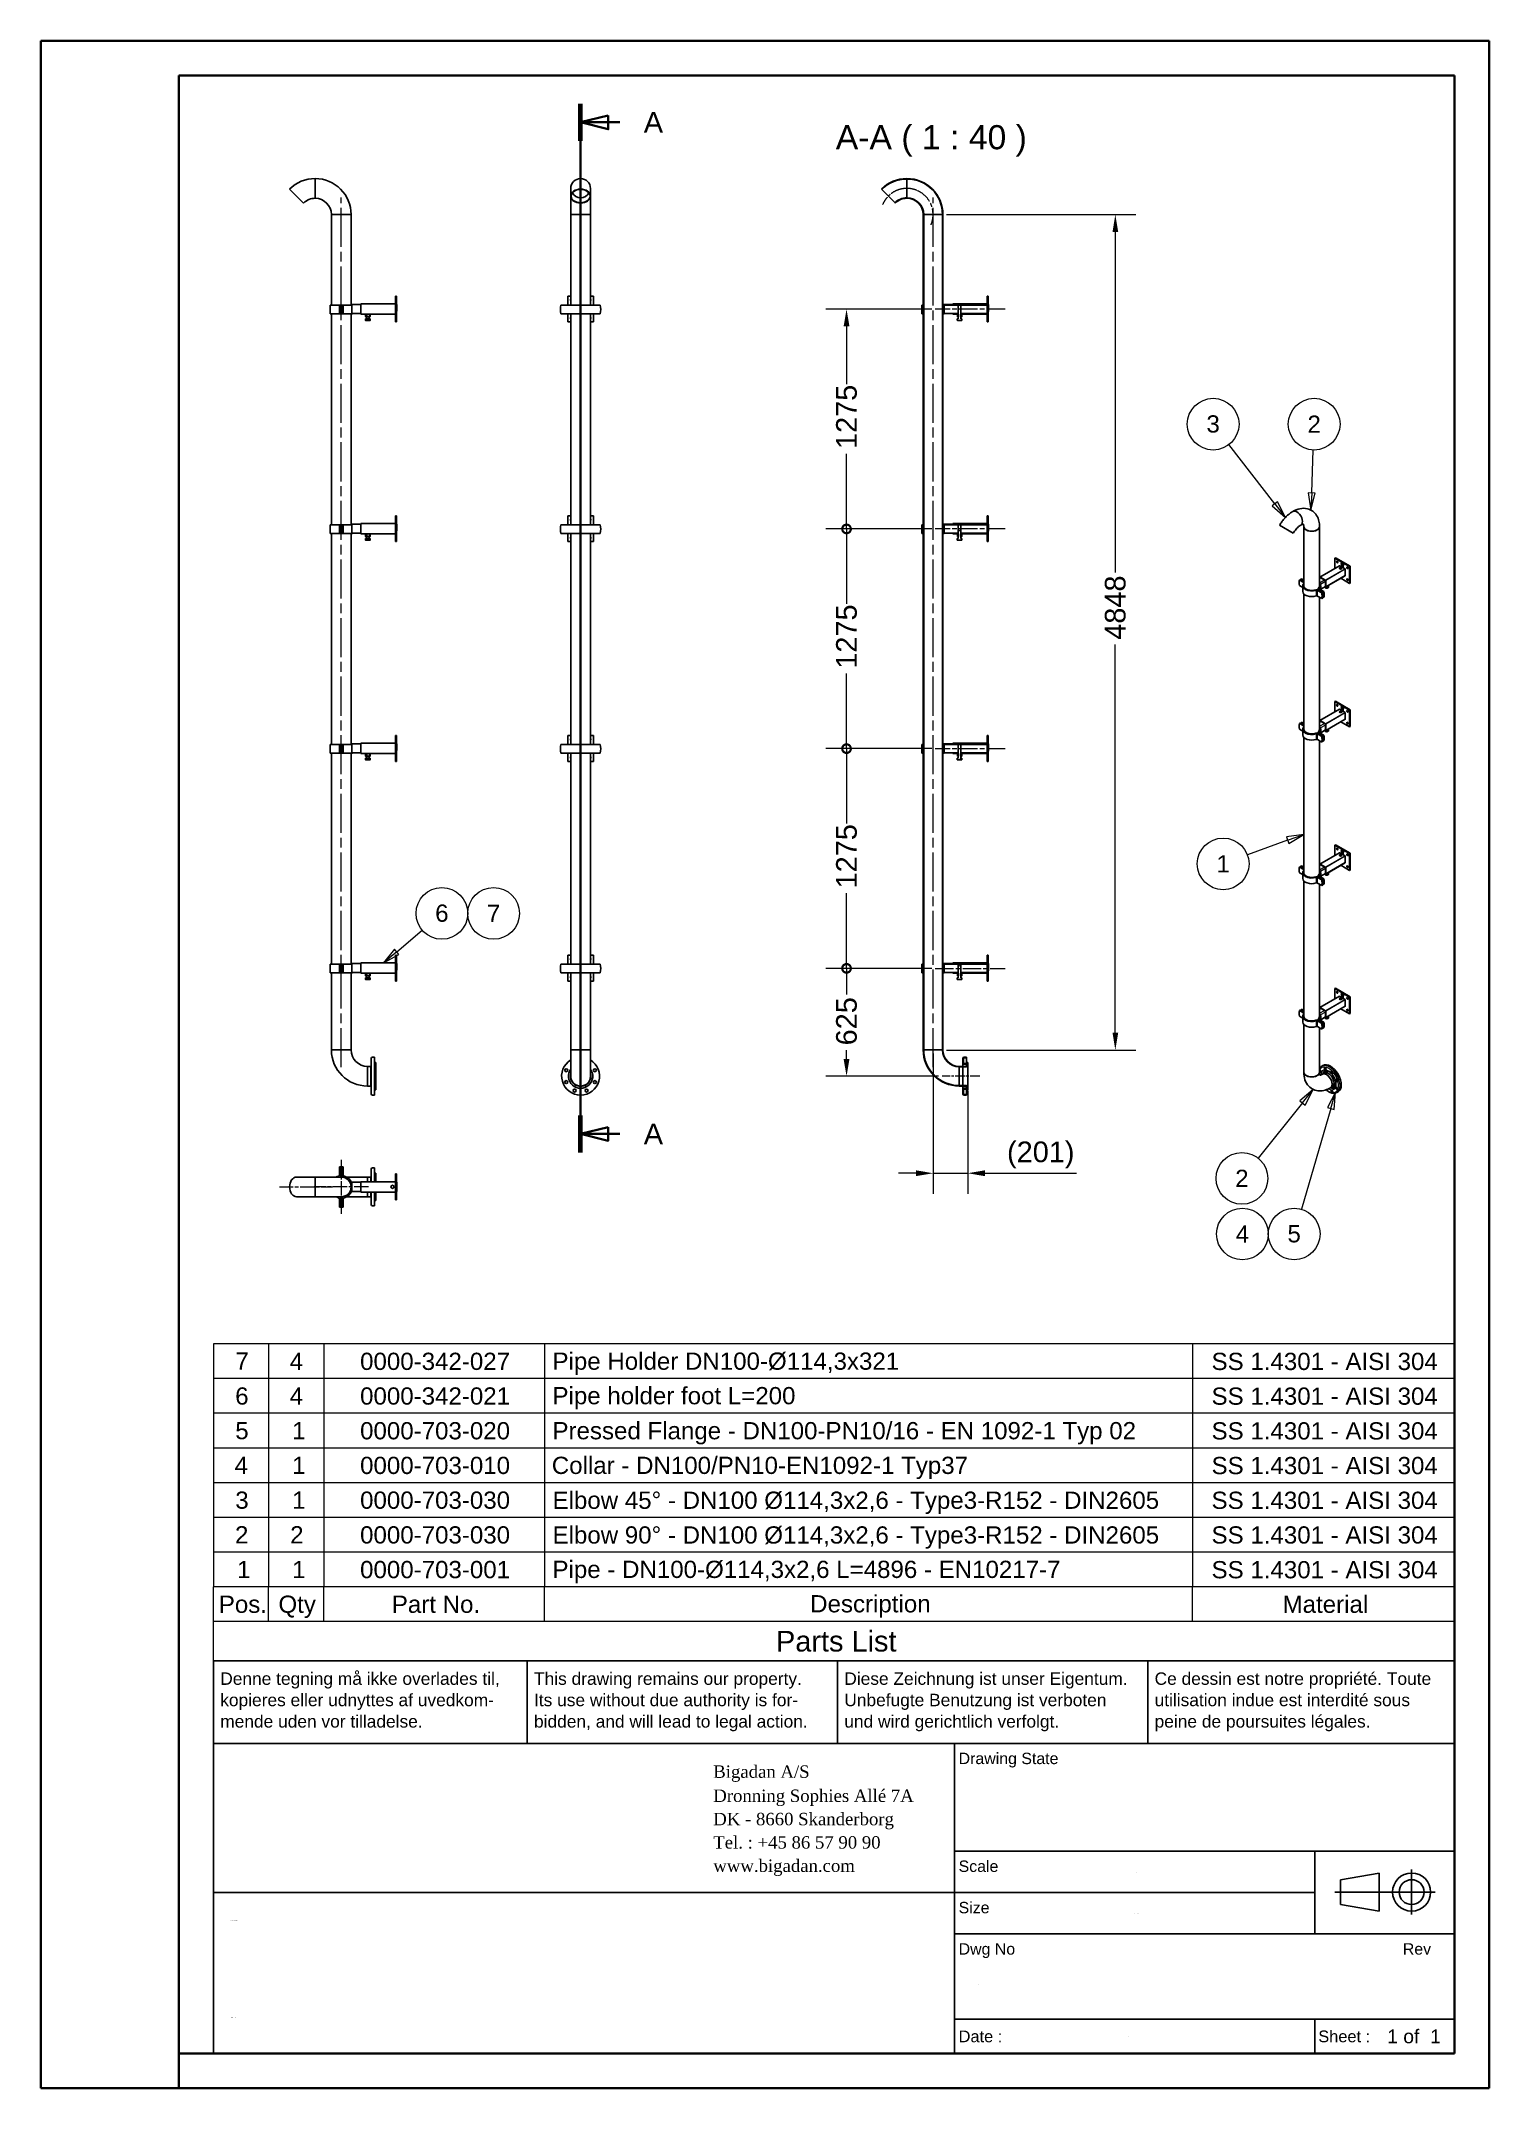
# Model space of a CAD drawing. Header units: millimetres. Extents: x 0 to 8400, y 0 to 11880.
import ezdxf
from ezdxf.enums import TextEntityAlignment as Align

# ---------------------------------------------------------------- set-up
doc = ezdxf.new("R2018")
doc.units = ezdxf.units.MM
doc.header["$LTSCALE"] = 40
doc.linetypes.add('CHAIN', pattern=[0.3543, 0.2362, -0.0295, 0.0591, -0.0295])
doc.layers.get('0').update_dxf_attribs({"lineweight": 18})
for name, color, linetype, lineweight in [('Border', 7, 'Continuous', 35), ('Center Mark', 7, 'Continuous', 18), ('Centerline', 7, 'Continuous', 18), ('Dimension', 7, 'Continuous', 18), ('Hatch', 7, 'Continuous', 18), ('Section Line', 7, 'CHAIN', 35), ('Symbol', 7, 'Continuous', 18), ('Title', 7, 'Continuous', 25), ('Visible', 7, 'Continuous', 25), ('Visible Narrow', 7, 'Continuous', 18)]:
    doc.layers.add(name, color=color, linetype=linetype, lineweight=lineweight)
doc.styles.add('Label Text', font='arial.ttf')
doc.styles.add('Note Text', font='arial.ttf')
doc.styles.get("Standard").update_dxf_attribs({"font": 'arial.ttf'})
doc.styles.add('Text Style150', font='arial.ttf')
doc.styles.add('Text Style72', font='arial.ttf')
doc.styles.add('Text Style85', font='times.ttf')
doc.styles.add('Title', font='arial.ttf')
doc.styles.add('Title150', font='arial.ttf')
doc.styles.add('Title200', font='arial.ttf')
doc.dimstyles.new('Default - Method 2b', dxfattribs={"dimscale": 40, "dimtxt": 3, "dimasz": 2.5, "dimexe": 3, "dimexo": 0.5, "dimgap": 0.7, "dimtad": 0, "dimtoh": 1, "dimdec": 1, "dimrnd": 1e-08, "dimtxsty": 'Title', "dimcen": 0.09, "dimdle": 10, "dimclrd": 256, "dimclre": 256, "dimclrt": 7, "dimadec": 0, "dimazin": 2, "dimtfac": 0.833333, "dimtdec": 1, "dimtmove": 0, "dimatfit": 3, "dimfxl": 1, "dimtolj": 1, "dimlwd": -1, "dimlwe": -1, "dimarcsym": 0})
pattern_1 = [(45, (0, 0), (-89.8026, 89.8026), [])]
pattern_2 = [(135.0002, (0, 0), (-89.8022, -89.8029), [])]
pattern_3 = [(150.0002, (0, 0), (-63.4995, -109.9855), [])]
pattern_4 = [(60, (0, 0), (-109.9852, 63.5), [])]
pattern_5 = [(120.0002, (0, 0), (-109.985, -63.5003), [])]
pattern_6 = [(30, (0, 0), (-63.5, 109.9852), [])]

msp = doc.modelspace()

# ---------------------------------------------------------------- texts
at = {"layer": 'Symbol', "insert": (4610.54, 11209.23), "char_height": 140, "attachment_point": 7, "style": 'Label Text'}
msp.add_mtext('A-A ( 1 : 40 )', dxfattribs=at)

# ---------------------------------------------------------------- blocks, each defined once
blk = doc.blocks.new('Borders Bigadan Border')
at = {"layer": 'Border'}
for p, q in [((0, 297), (210, 297)), ((0, 0), (0, 297)), ((210, 297), (205, 297)), ((210, 297), (210, 0)), ((205, 292), (20, 292)), ((20, 292), (20, 5)), ((205, 5), (205, 292)), ((20, 5), (205, 5)), ((20, 5), (20, 0)), ((210, 0), (0, 0))]:
    blk.add_line(p, q, dxfattribs=at)
blk = doc.blocks.new('Title Blocks Title')
at = {"layer": 'Title'}
for p, q in [((205, 62), (25, 62)), ((25, 50), (25, 62)), ((70.5, 50), (70.5, 62)), ((115.5, 50), (115.5, 62)), ((160.5, 50), (160.5, 62)), ((205, 50), (25, 50)), ((25, 5), (25, 50)), ((132.5, 5), (132.5, 50)), ((205, 34.36), (132.5, 34.36)), ((184.74, 34.36), (184.74, 22.36)), ((25, 28.36), (132.5, 28.36)), ((184.74, 28.36), (132.5, 28.36)), ((132.5, 22.36), (205, 22.36)), ((132.5, 10), (205, 10)), ((184.74, 10), (184.74, 5))]:
    blk.add_line(p, q, dxfattribs=at)
at = {"layer": 'Title', "lineweight": 25}
for p, q in [((194.05, 31.19), (188.45, 30.23)), ((188.45, 30.23), (188.45, 26.63)), ((194.05, 31.19), (194.05, 25.67)), ((198.77, 31.7), (198.77, 25.16)), ((187.65, 28.43), (202.19, 28.43)), ((188.45, 26.63), (194.05, 25.67))]:
    blk.add_line(p, q, dxfattribs=at)
for radius in [2.76, 1.8]:
    blk.add_circle((198.77, 28.43), radius, dxfattribs=at)
at = {"layer": 'Title'}
for s, height, style, p in [('Denne tegning må ikke overlades til,', 1.8, 'Text Style72', (26, 58.5)), ('This drawing remains our property.', 1.8, 'Text Style72', (71.5, 58.5)), ('Diese Zeichnung ist unser Eigentum.', 1.8, 'Text Style72', (116.5, 58.5)), ('Ce dessin est notre propriété. Toute', 1.8, 'Text Style72', (161.5, 58.5)), ('kopieres eller udnyttes af uvedkom-', 1.8, 'Text Style72', (26, 55.4)), ('Its use without due authority is for-', 1.8, 'Text Style72', (71.5, 55.4)), ('Unbefugte Benutzung ist verboten', 1.8, 'Text Style72', (116.5, 55.4)), ('utilisation indue est interdité sous', 1.8, 'Text Style72', (161.5, 55.4)), ('mende uden vor tilladelse.', 1.8, 'Text Style72', (26, 52.3)), ('bidden, and will lead to legal action.', 1.8, 'Text Style72', (71.5, 52.3)), ('und wird gerichtlich verfolgt.', 1.8, 'Text Style72', (116.5, 52.3)), ('peine de poursuites légales.', 1.8, 'Text Style72', (161.5, 52.3)), ('Drawing State', 1.65, 'Title150', (133.08, 47)), ('Bigadan A/S', 1.8, 'Text Style85', (97.5, 45.01)), ('Dronning Sophies Allé 7A', 1.8, 'Text Style85', (97.5, 41.51)), ('DK - 8660 Skanderborg', 1.8, 'Text Style85', (97.5, 38.13)), ('Tel. : +45 86 57 90 90', 1.8, 'Text Style85', (97.5, 34.74)), ('www.bigadan.com', 1.8, 'Text Style85', (97.5, 31.36)), ('Scale', 1.65, 'Title150', (133.08, 31.36)), ('Size', 1.65, 'Title150', (133.08, 25.36)), ('Dwg No', 1.65, 'Title150', (133.08, 19.36)), ('Rev', 1.65, 'Title150', (197.5, 19.36))]:
    blk.add_text(s, height=height, dxfattribs=dict(at, style=style)).set_placement(p)
at = {"layer": 'Title', "style": 'Text Style150'}
for s, p in [('Date :', (133.08, 7.5)), ('Sheet :', (185.24, 7.5))]:
    blk.add_text(s, height=1.7, dxfattribs=at).set_placement(p, align=Align.MIDDLE_LEFT)
at = {"layer": 'Title', "style": 'Title200'}
blk.add_text('1 of  1', height=2, dxfattribs=at).set_placement((203, 7.5), align=Align.MIDDLE_RIGHT)
at = {"layer": 'Title', "color": 1, "true_color": 0xff0000, "insert": (169, 47.68), "char_height": 2.5, "width": 40, "attachment_point": 5, "style": 'Note Text'}
blk.add_mtext('\\fArial|b0|i0; ', dxfattribs=at)
at = {"layer": 'Title', "color": 1, "lineweight": 5, "true_color": 0xff0000, "flags": 253}
blk.add_attdef('STATUS', text='', height=6.2, dxfattribs=at).set_placement((169, 40.36), align=Align.MIDDLE_CENTER)
at = {"layer": 'Title', "lineweight": 30, "flags": 104}
for tag, height, p in [('Initial_View_Scale', 2.39, (158.62, 31.36)), ('Sheet_Size', 2.4, (158.62, 25.36)), ('REVISION_NUMBER', 3.5, (200, 15)), ('CREATION_DATE', 2, (157.5, 7.5))]:
    blk.add_attdef(tag, text='', height=height, dxfattribs=at).set_placement(p, align=Align.MIDDLE_CENTER)
for tag, p in [('PROJECT', (27.5, 24.3)), ('TITLE', (27.5, 17.3)), ('DESCRIPTION', (27.5, 10.3))]:
    blk.add_attdef(tag, text='', height=2.8, dxfattribs=at).set_placement(p, align=Align.TOP_LEFT)
blk.add_attdef('PART_NUMBER', text='', height=3.5, dxfattribs=at).set_placement((135.5, 15), align=Align.MIDDLE_LEFT)
blk = doc.blocks.new('Parts List')
at = {"layer": 'Symbol'}
for p, q in [((205, 107.97), (25, 107.97)), ((25, 107.97), (25, 72.72)), ((33, 107.97), (33, 72.72)), ((41, 107.97), (41, 72.72)), ((73, 107.97), (73, 72.72)), ((167, 107.97), (167, 72.72)), ((205, 107.97), (205, 72.72)), ((205, 102.93), (25, 102.93)), ((205, 97.9), (25, 97.9)), ((205, 92.86), (25, 92.86)), ((205, 87.82), (25, 87.82)), ((205, 82.79), (25, 82.79)), ((205, 77.75), (25, 77.75)), ((205, 72.72), (25, 72.72)), ((25, 67.68), (25, 72.72)), ((33, 67.68), (33, 72.72)), ((41, 67.68), (41, 72.72)), ((73, 67.68), (73, 72.72)), ((167, 67.68), (167, 72.72)), ((205, 67.68), (205, 72.72)), ((25, 62), (25, 67.68)), ((205, 67.68), (25, 67.68)), ((205, 62), (205, 67.68)), ((205, 62), (25, 62))]:
    blk.add_line(p, q, dxfattribs=at)
at = {"layer": 'Symbol', "color": 7, "attachment_point": 7}
for s, insert, char_height, style in [('7', (28.2, 104.22), 2.5, 'Note Text'), ('4', (36.08, 104.2), 2.5, 'Note Text'), ('0000-342-027', (46.28, 104.15), 2.5, 'Note Text'), ('Pipe Holder DN100-Ø114,3x321', (74.18, 103.46), 2.5, 'Note Text'), ('SS 1.4301 - AISI 304', (169.76, 104.14), 2.5, 'Note Text'), ('6', (28.17, 99.12), 2.5, 'Note Text'), ('4', (36.08, 99.16), 2.5, 'Note Text'), ('0000-342-021', (46.28, 99.12), 2.5, 'Note Text'), ('Pipe holder foot L=200', (74.18, 98.45), 2.5, 'Note Text'), ('SS 1.4301 - AISI 304', (169.76, 99.1), 2.5, 'Note Text'), ('5', (28.18, 94.1), 2.5, 'Note Text'), ('1', (36.43, 94.12), 2.5, 'Note Text'), ('0000-703-020', (46.28, 94.08), 2.5, 'Note Text'), ('Pressed Flange - DN100-PN10/16 - EN 1092-1 Typ 02', (74.18, 93.37), 2.5, 'Note Text'), ('SS 1.4301 - AISI 304', (169.76, 94.06), 2.5, 'Note Text'), ('4', (28.08, 89.09), 2.5, 'Note Text'), ('1', (36.43, 89.09), 2.5, 'Note Text'), ('0000-703-010', (46.28, 89.05), 2.5, 'Note Text'), ('Collar - DN100/PN10-EN1092-1 Typ37', (74.08, 88.34), 2.5, 'Note Text'), ('SS 1.4301 - AISI 304', (169.76, 89.03), 2.5, 'Note Text'), ('3', (28.18, 84.01), 2.5, 'Note Text'), ('1', (36.43, 84.05), 2.5, 'Note Text'), ('0000-703-030', (46.28, 84.01), 2.5, 'Note Text'), ('Elbow 45° - DN100 Ø114,3x2,6 - Type3-R152 - DIN2605', (74.19, 83.28), 2.5, 'Note Text'), ('SS 1.4301 - AISI 304', (169.76, 83.99), 2.5, 'Note Text'), ('2', (28.14, 79.02), 2.5, 'Note Text'), ('2', (36.14, 79.02), 2.5, 'Note Text'), ('0000-703-030', (46.28, 78.97), 2.5, 'Note Text'), ('Elbow 90° - DN100 Ø114,3x2,6 - Type3-R152 - DIN2605', (74.19, 78.24), 2.5, 'Note Text'), ('SS 1.4301 - AISI 304', (169.76, 78.96), 2.5, 'Note Text'), ('1', (28.43, 73.98), 2.5, 'Note Text'), ('1', (36.43, 73.98), 2.5, 'Note Text'), ('0000-703-001', (46.28, 73.94), 2.5, 'Note Text'), ('Pipe - DN100-Ø114,3x2,6 L=4896 - EN10217-7', (74.18, 73.25), 2.5, 'Note Text'), ('SS 1.4301 - AISI 304', (169.76, 73.92), 2.5, 'Note Text'), ('Pos.', (25.79, 68.91), 2.5, 'Note Text'), ('Qty', (34.44, 68.19), 2.5, 'Note Text'), ('Part No.', (50.88, 68.91), 2.5, 'Note Text'), ('Description', (111.55, 68.26), 2.5, 'Note Text'), ('Material', (180.06, 68.91), 2.5, 'Note Text'), ('Parts List', (106.6, 63.29), 3, 'Title')]:
    blk.add_mtext(s, dxfattribs=dict(at, insert=insert, char_height=char_height, style=style))
blk = doc.blocks.new('2dTransSection0')
at = {"layer": 'Section Line', "linetype": 'CHAIN', "ltscale": 23.013893}
blk.add_line((78.26, 135.75), (78.26, 287.87), dxfattribs=at)
at = {"layer": 'Section Line', "linetype": 'Continuous', "lineweight": 70}
for p, q in [((78.26, 282.52), (78.26, 287.87)), ((78.26, 135.75), (78.26, 141.1))]:
    blk.add_line(p, q, dxfattribs=at)
at = {"layer": 'Section Line', "linetype": 'Continuous'}
for p, q in [((82.26, 286.2), (78.26, 285.2)), ((82.26, 285.2), (78.26, 285.2)), ((78.26, 285.2), (82.26, 284.2)), ((82.26, 284.2), (82.26, 286.2)), ((83.93, 285.2), (82.26, 285.2)), ((82.26, 139.43), (78.26, 138.43)), ((82.26, 138.43), (78.26, 138.43)), ((78.26, 138.43), (82.26, 137.43)), ((82.26, 137.43), (82.26, 139.43)), ((83.93, 138.43), (82.26, 138.43))]:
    blk.add_line(p, q, dxfattribs=at)
at = {"layer": 'Section Line', "linetype": 'Continuous', "flags": 128}
for points in [[(82.26, 286.2), (78.26, 285.2), (82.26, 284.2), (82.26, 286.2)], [(82.26, 139.43), (78.26, 138.43), (82.26, 137.43), (82.26, 139.43)]]:
    blk.add_lwpolyline(points, dxfattribs=at)
at = {"layer": 'Section Line'}
for points in [[(82.26, 286.2), (78.26, 285.2), (82.26, 284.2), (82.26, 286.2)], [(82.26, 139.43), (78.26, 138.43), (82.26, 137.43), (82.26, 139.43)]]:
    blk.add_solid(points, dxfattribs=at)
at = {"layer": 'Section Line', "char_height": 3, "attachment_point": 7, "style": 'Title'}
for insert in [(87.42, 283.7), (87.42, 136.93)]:
    blk.add_mtext('A', dxfattribs=dict(at, insert=insert))
blk = doc.blocks.new('*D28')
at = {"layer": 'Defpoints', "color": 0, "transparency": 16777216}
for p in [(5232, 10872), (6232, 10872), (5232, 6024)]:
    blk.add_point(p, dxfattribs=at)
at = {"layer": 'Dimension', "transparency": 16777216}
for p, q in [((5252, 10872), (6352, 10872)), ((6232, 10772), (6232, 8796)), ((6232, 6124), (6232, 8377)), ((5252, 6024), (6352, 6024))]:
    blk.add_line(p, q, dxfattribs=at)
for points in [[(6216, 10772), (6249, 10772), (6232, 10872)], [(6216, 6124), (6249, 6124), (6232, 6024)]]:
    blk.add_solid(points, dxfattribs=at)
at = {"layer": 'Dimension', "color": 7, "transparency": 16777216, "insert": (6293, 8405), "char_height": 120, "attachment_point": 7, "rotation": 90, "style": 'Title'}
blk.add_mtext('\\A1;4848', dxfattribs=at)
blk = doc.blocks.new('*D29')
at = {"layer": 'Defpoints', "color": 0, "transparency": 16777216}
for p in [(5175, 6024), (5376, 5809), (5175, 5309)]:
    blk.add_point(p, dxfattribs=at)
at = {"layer": 'Dimension', "transparency": 16777216}
for p, q in [((5175, 6004), (5175, 5189)), ((5376, 5789), (5376, 5189)), ((5075, 5309), (4975, 5309)), ((5175, 5309), (5376, 5309)), ((5476, 5309), (6007, 5309))]:
    blk.add_line(p, q, dxfattribs=at)
for points in [[(5075, 5326), (5075, 5292), (5175, 5309)], [(5476, 5326), (5476, 5292), (5376, 5309)]]:
    blk.add_solid(points, dxfattribs=at)
at = {"layer": 'Dimension', "color": 7, "transparency": 16777216, "insert": (5604, 5337), "char_height": 120, "attachment_point": 7, "style": 'Title'}
blk.add_mtext('\\A1;(201)', dxfattribs=at)
blk = doc.blocks.new('Balloon1')
at = {"layer": 'Symbol'}
for p, q in [((183.14, 181.89), (180.62, 181.51)), ((180.62, 181.51), (180.96, 180.57)), ((180.79, 181.04), (183.14, 181.89)), ((180.96, 180.57), (183.14, 181.89)), ((180.79, 181.04), (174.96, 178.9))]:
    blk.add_line(p, q, dxfattribs=at)
at = {"layer": 'Symbol', "flags": 128}
blk.add_lwpolyline([(180.96, 180.57), (183.14, 181.89), (180.62, 181.51), (180.96, 180.57)], dxfattribs=at)
at = {"layer": 'Symbol'}
blk.add_circle((171.44, 177.61), 3.75, dxfattribs=at)
blk.add_solid([(180.96, 180.57), (183.14, 181.89), (180.62, 181.51), (180.96, 180.57)], dxfattribs=at)
at = {"layer": 'Symbol', "insert": (171.44, 177.61), "char_height": 2.5, "attachment_point": 5, "style": 'Note Text'}
blk.add_mtext('1', dxfattribs=at)
blk = doc.blocks.new('Balloon2')
at = {"layer": 'Symbol'}
for p, q in [((187.74, 144.51), (186.56, 142.25)), ((187.04, 142.11), (187.74, 144.51)), ((187.52, 141.97), (187.74, 144.51)), ((187.04, 142.11), (182.79, 127.5)), ((186.56, 142.25), (187.52, 141.97))]:
    blk.add_line(p, q, dxfattribs=at)
at = {"layer": 'Symbol', "flags": 128}
blk.add_lwpolyline([(187.52, 141.97), (187.74, 144.51), (186.56, 142.25), (187.52, 141.97)], dxfattribs=at)
at = {"layer": 'Symbol'}
for centre in [(174.24, 123.91), (181.74, 123.91)]:
    blk.add_circle(centre, 3.75, dxfattribs=at)
blk.add_solid([(187.52, 141.97), (187.74, 144.51), (186.56, 142.25), (187.52, 141.97)], dxfattribs=at)
at = {"layer": 'Symbol', "char_height": 2.5, "attachment_point": 5, "style": 'Note Text'}
for s, insert in [('4', (174.24, 123.91)), ('5', (181.74, 123.93))]:
    blk.add_mtext(s, dxfattribs=dict(at, insert=insert))
blk = doc.blocks.new('Balloon3')
at = {"layer": 'Symbol'}
for p, q in [((178.93, 229.84), (172.27, 238.44)), ((179.33, 230.14), (178.54, 229.53)), ((178.54, 229.53), (180.46, 227.86)), ((178.93, 229.84), (180.46, 227.86)), ((180.46, 227.86), (179.33, 230.14))]:
    blk.add_line(p, q, dxfattribs=at)
at = {"layer": 'Symbol', "flags": 128}
blk.add_lwpolyline([(178.54, 229.53), (180.46, 227.86), (179.33, 230.14), (178.54, 229.53)], dxfattribs=at)
at = {"layer": 'Symbol'}
blk.add_circle((169.99, 241.4), 3.75, dxfattribs=at)
blk.add_solid([(178.54, 229.53), (180.46, 227.86), (179.33, 230.14), (178.54, 229.53)], dxfattribs=at)
at = {"layer": 'Symbol', "insert": (169.99, 241.42), "char_height": 2.5, "attachment_point": 5, "style": 'Note Text'}
blk.add_mtext('3', dxfattribs=at)
blk = doc.blocks.new('Balloon4')
at = {"layer": 'Symbol'}
for p, q in [((184.28, 231.42), (184.5, 237.66)), ((183.78, 231.44), (184.18, 228.92)), ((184.77, 231.4), (183.78, 231.44)), ((184.28, 231.42), (184.18, 228.92)), ((184.18, 228.92), (184.77, 231.4))]:
    blk.add_line(p, q, dxfattribs=at)
at = {"layer": 'Symbol', "flags": 128}
blk.add_lwpolyline([(183.78, 231.44), (184.18, 228.92), (184.77, 231.4), (183.78, 231.44)], dxfattribs=at)
at = {"layer": 'Symbol'}
blk.add_circle((184.64, 241.4), 3.75, dxfattribs=at)
blk.add_solid([(183.78, 231.44), (184.18, 228.92), (184.77, 231.4), (183.78, 231.44)], dxfattribs=at)
at = {"layer": 'Symbol', "insert": (184.64, 241.4), "char_height": 2.5, "attachment_point": 5, "style": 'Note Text'}
blk.add_mtext('2', dxfattribs=at)
blk = doc.blocks.new('Balloon5')
at = {"layer": 'Symbol'}
for p, q in [((182.93, 142.94), (176.5, 134.9)), ((184.49, 144.89), (182.54, 143.25)), ((182.54, 143.25), (183.32, 142.62)), ((182.93, 142.94), (184.49, 144.89)), ((183.32, 142.62), (184.49, 144.89))]:
    blk.add_line(p, q, dxfattribs=at)
at = {"layer": 'Symbol', "flags": 128}
blk.add_lwpolyline([(183.32, 142.62), (184.49, 144.89), (182.54, 143.25), (183.32, 142.62)], dxfattribs=at)
at = {"layer": 'Symbol'}
blk.add_circle((174.16, 131.98), 3.75, dxfattribs=at)
blk.add_solid([(183.32, 142.62), (184.49, 144.89), (182.54, 143.25), (183.32, 142.62)], dxfattribs=at)
at = {"layer": 'Symbol', "insert": (174.16, 131.98), "char_height": 2.5, "attachment_point": 5, "style": 'Note Text'}
blk.add_mtext('2', dxfattribs=at)
blk = doc.blocks.new('Balloon6')
at = {"layer": 'Symbol'}
for p, q in [((51.59, 164.85), (55.28, 167.99)), ((51.27, 165.23), (49.69, 163.23)), ((51.59, 164.85), (49.69, 163.23)), ((49.69, 163.23), (51.91, 164.47)), ((51.91, 164.47), (51.27, 165.23))]:
    blk.add_line(p, q, dxfattribs=at)
at = {"layer": 'Symbol', "flags": 128}
blk.add_lwpolyline([(51.27, 165.23), (49.69, 163.23), (51.91, 164.47), (51.27, 165.23)], dxfattribs=at)
at = {"layer": 'Symbol'}
for centre in [(58.14, 170.42), (65.64, 170.42)]:
    blk.add_circle(centre, 3.75, dxfattribs=at)
blk.add_solid([(51.27, 165.23), (49.69, 163.23), (51.91, 164.47), (51.27, 165.23)], dxfattribs=at)
at = {"layer": 'Symbol', "char_height": 2.5, "attachment_point": 5, "style": 'Note Text'}
for s, insert in [('6', (58.14, 170.44)), ('7', (65.64, 170.42))]:
    blk.add_mtext(s, dxfattribs=dict(at, insert=insert))
blk = doc.blocks.new('_DotSmall')
at = {"color": 0, "linetype": 'ByBlock', "const_width": 0.5}
blk.add_lwpolyline([(-0.0625, 0, 1), (0.0625, 0, 1)], format="xyb", close=True, dxfattribs=at)
blk = doc.blocks.new('*D36')
at = {"layer": 'Defpoints', "color": 0, "transparency": 16777216}
for p in [(4673, 6498), (5187, 6498), (5227, 5872)]:
    blk.add_point(p, dxfattribs=at)
at = {"layer": 'Dimension', "transparency": 16777216}
for p, q in [((5167, 6498), (4553, 6498)), ((4673, 6498), (4673, 6346)), ((4673, 5972), (4673, 6023)), ((5207, 5872), (4553, 5872))]:
    blk.add_line(p, q, dxfattribs=at)
blk.add_solid([(4656, 5972), (4690, 5972), (4673, 5872)], dxfattribs=at)
at = {"layer": 'Dimension', "transparency": 16777216, "xscale": 100, "yscale": 100, "zscale": 100, "rotation": 90}
blk.add_blockref('_DotSmall', (4673, 6498), dxfattribs=at)
at = {"layer": 'Dimension', "color": 7, "transparency": 16777216, "insert": (4734, 6051), "char_height": 120, "attachment_point": 7, "rotation": 90, "style": 'Title'}
blk.add_mtext('\\A1;625', dxfattribs=at)
blk = doc.blocks.new('*D38')
at = {"layer": 'Defpoints', "color": 0, "transparency": 16777216}
for p in [(4673, 7773), (5187, 7773), (5187, 6498)]:
    blk.add_point(p, dxfattribs=at)
at = {"layer": 'Dimension', "transparency": 16777216}
for p, q in [((5167, 7773), (4553, 7773)), ((4673, 7773), (4673, 7338)), ((4673, 6498), (4673, 6934)), ((5167, 6498), (4553, 6498))]:
    blk.add_line(p, q, dxfattribs=at)
at = {"layer": 'Dimension', "transparency": 16777216, "xscale": 100, "yscale": 100, "zscale": 100}
for p, rotation in [((4673, 7773), 90), ((4673, 6498), 270)]:
    blk.add_blockref('_DotSmall', p, dxfattribs=dict(at, rotation=rotation))
at = {"layer": 'Dimension', "color": 7, "transparency": 16777216, "insert": (4734, 6962), "char_height": 120, "attachment_point": 7, "rotation": 90, "style": 'Title'}
blk.add_mtext('\\A1;1275', dxfattribs=at)
blk = doc.blocks.new('*D39')
at = {"layer": 'Defpoints', "color": 0, "transparency": 16777216}
for p in [(4673, 9048), (5187, 9048), (5187, 7773)]:
    blk.add_point(p, dxfattribs=at)
at = {"layer": 'Dimension', "transparency": 16777216}
for p, q in [((5167, 9048), (4553, 9048)), ((4673, 9048), (4673, 8613)), ((4673, 7773), (4673, 8209)), ((5167, 7773), (4553, 7773))]:
    blk.add_line(p, q, dxfattribs=at)
at = {"layer": 'Dimension', "transparency": 16777216, "xscale": 100, "yscale": 100, "zscale": 100}
for p, rotation in [((4673, 9048), 90), ((4673, 7773), 270)]:
    blk.add_blockref('_DotSmall', p, dxfattribs=dict(at, rotation=rotation))
at = {"layer": 'Dimension', "color": 7, "transparency": 16777216, "insert": (4734, 8237), "char_height": 120, "attachment_point": 7, "rotation": 90, "style": 'Title'}
blk.add_mtext('\\A1;1275', dxfattribs=at)
blk = doc.blocks.new('*D40')
at = {"layer": 'Defpoints', "color": 0, "transparency": 16777216}
for p in [(4673, 10323), (5187, 10323), (5187, 9048)]:
    blk.add_point(p, dxfattribs=at)
at = {"layer": 'Dimension', "transparency": 16777216}
for p, q in [((5167, 10323), (4553, 10323)), ((4673, 10223), (4673, 9888)), ((4673, 9048), (4673, 9484)), ((5167, 9048), (4553, 9048))]:
    blk.add_line(p, q, dxfattribs=at)
blk.add_solid([(4656, 10223), (4690, 10223), (4673, 10323)], dxfattribs=at)
at = {"layer": 'Dimension', "transparency": 16777216, "xscale": 100, "yscale": 100, "zscale": 100, "rotation": 270}
blk.add_blockref('_DotSmall', (4673, 9048), dxfattribs=at)
at = {"layer": 'Dimension', "color": 7, "transparency": 16777216, "insert": (4734, 9512), "char_height": 120, "attachment_point": 7, "rotation": 90, "style": 'Title'}
blk.add_mtext('\\A1;1275', dxfattribs=at)

# ---------------------------------------------------------------- dimensions: what is measured, and where the dimension line sits
at = {"layer": 'Dimension'}
for base, p1, p2, override, picture, middle in [((6232.18, 10872.19), (5232.18, 6024.19), (5232.18, 10872.19), {"dimgap": 0.7, "dimtoh": 0, "dimdec": 1, "dimtol": 0, "dimlim": 0, "dimtp": 0, "dimtm": 0, "dimtdec": 1, "dimtofl": 0, "dimatfit": 1}, '*D28', (6232.18, 8586.59)), ((4673.12, 10322.69), (5187.05, 9047.69), (5187.05, 10322.69), {"dimgap": 0.7, "dimtoh": 0, "dimdec": 1, "dimblk1": 'DotSmall', "dimsah": 1, "dimdle": 0, "dimtol": 0, "dimlim": 0, "dimtp": 0, "dimtm": 0, "dimtdec": 1, "dimtofl": 0, "dimatfit": 1}, '*D40', (4673.12, 9685.59)), ((4673.12, 9047.69), (5187.05, 7772.69), (5187.05, 9047.69), {"dimgap": 0.7, "dimtoh": 0, "dimdec": 1, "dimblk1": 'DotSmall', "dimblk2": 'DotSmall', "dimsah": 1, "dimdle": 0, "dimtol": 0, "dimlim": 0, "dimtp": 0, "dimtm": 0, "dimtdec": 1, "dimtofl": 0, "dimatfit": 1}, '*D39', (4673.12, 8410.59)), ((4673.12, 7772.69), (5187.05, 6497.69), (5187.05, 7772.69), {"dimgap": 0.7, "dimtoh": 0, "dimdec": 1, "dimblk1": 'DotSmall', "dimblk2": 'DotSmall', "dimsah": 1, "dimdle": 0, "dimtol": 0, "dimlim": 0, "dimtp": 0, "dimtm": 0, "dimtdec": 1, "dimtofl": 0, "dimatfit": 1}, '*D38', (4673.12, 7135.59)), ((4673.12330903, 6497.6919598), (5227.03391513, 5872.1919598), (5187.0546221, 6497.6919598), {"dimgap": 0.7, "dimtoh": 0, "dimdec": 0, "dimblk2": 'DotSmall', "dimsah": 1, "dimdle": 0, "dimtol": 0, "dimlim": 0, "dimtp": 0, "dimtm": 0, "dimtdec": 1, "dimtofl": 0, "dimatfit": 1}, '*D36', (4673.12330903, 6184.5419598))]:
    dim = msp.add_linear_dim(base=base, p1=p1, p2=p2, angle=90, dimstyle='Default - Method 2b', override=override, dxfattribs=at)
    dim.commit()
    dim.dimension.update_dxf_attribs({"geometry": picture, "text_midpoint": middle, "dimtype": 160})
dim = msp.add_linear_dim(base=(5175.03, 5309.14), p1=(5376.03, 5809.14), p2=(5175.03, 6024.19), angle=180, text='(<>)', dimstyle='Default - Method 2b', override={"dimgap": 0.7, "dimtad": 1, "dimtoh": 0, "dimdec": 0, "dimtol": 0, "dimlim": 0, "dimtp": 0, "dimtm": 0, "dimtdec": 1, "dimtofl": 1, "dimatfit": 1}, dxfattribs=at)
dim.commit()
dim.dimension.update_dxf_attribs({"geometry": '*D29', "text_midpoint": (5791.61, 5309.14), "dimtype": 160})

# ---------------------------------------------------------------- hatches: boundary and pattern name
at = {"layer": 'Hatch'}
h = msp.add_hatch(dxfattribs=at)
h.set_pattern_fill('ANSI31', color=256, scale=1016, angle=-14.999978, style=0)
h.set_pattern_definition(pattern_6)
edge = h.paths.add_edge_path()
edge.add_ellipse((5023.03, 10872.19), major_axis=(-209.15, 0), ratio=1, start_angle=270, end_angle=315)
edge.add_line((4875.14, 11020.08), (4876.98, 11018.24))
edge.add_ellipse((5023.03, 10872.19), major_axis=(146.05, 146.05), ratio=1, start_angle=45, end_angle=90, ccw=False)
edge.add_line((5023.03, 11078.74), (5023.03, 11081.34))
h = msp.add_hatch(dxfattribs=at)
h.set_pattern_fill('ANSI31', color=256, scale=1016, angle=75.000175, style=0)
h.set_pattern_definition(pattern_5)
edge = h.paths.add_edge_path()
edge.add_ellipse((5023.03, 10872.19), major_axis=(0, 209.15), ratio=1, start_angle=270, end_angle=360)
edge.add_line((5023.03, 11081.34), (5023.03, 11078.74))
edge.add_ellipse((5023.03, 10872.19), major_axis=(206.55, 0), ratio=1, start_angle=0, end_angle=90, ccw=False)
edge.add_line((5229.58, 10872.19), (5232.18, 10872.19))
h = msp.add_hatch(dxfattribs=at)
h.set_pattern_fill('ANSI31', color=256, scale=1016, angle=-14.999978, style=0)
h.set_pattern_definition(pattern_6)
edge = h.paths.add_edge_path()
edge.add_ellipse((5023.03, 10872.19), major_axis=(67.07, 67.07), ratio=1, start_angle=45, end_angle=90)
edge.add_line((4955.96, 10939.26), (4954.13, 10941.1))
edge.add_ellipse((5023.03, 10872.19), major_axis=(-97.45, 0), ratio=1, start_angle=270, end_angle=315, ccw=False)
edge.add_line((5023.03, 10969.64), (5023.03, 10967.04))
h = msp.add_hatch(dxfattribs=at)
h.set_pattern_fill('ANSI31', color=256, scale=1016, angle=75.000175, style=0)
h.set_pattern_definition(pattern_5)
edge = h.paths.add_edge_path()
edge.add_ellipse((5023.03, 10872.19), major_axis=(94.85, 0), ratio=1, start_angle=0, end_angle=90)
edge.add_line((5023.03, 10967.04), (5023.03, 10969.64))
edge.add_ellipse((5023.03, 10872.19), major_axis=(0, 97.45), ratio=1, start_angle=270, end_angle=360, ccw=False)
edge.add_line((5120.48, 10872.19), (5117.88, 10872.19))
h = msp.add_hatch(dxfattribs=at)
h.set_pattern_fill('ANSI31', color=256, scale=1016, style=0)
h.set_pattern_definition(pattern_1)
h.paths.add_polyline_path([(5117.88, 10872.19), (5117.88, 10347.19), (5117.88, 10297.19), (5117.88, 9072.19), (5117.88, 9022.19), (5117.88, 7797.19), (5117.88, 7747.19), (5117.88, 6522.19), (5117.88, 6472.19), (5117.88, 6024.19), (5120.48, 6024.19), (5120.48, 10872.19)])
h = msp.add_hatch(dxfattribs=at)
h.set_pattern_fill('ANSI31', color=256, scale=1016, style=0)
h.set_pattern_definition(pattern_1)
h.paths.add_polyline_path([(5232.18, 6024.19), (5232.18, 6472.19), (5232.18, 6522.19), (5232.18, 7747.19), (5232.18, 7797.19), (5232.18, 9022.19), (5232.18, 9072.19), (5232.18, 10297.19), (5232.18, 10347.19), (5232.18, 10872.19), (5229.58, 10872.19), (5229.58, 6024.19)])
h = msp.add_hatch(dxfattribs=at)
h.set_pattern_fill('ANSI31', color=256, scale=1016, angle=90.00021, style=0)
h.set_pattern_definition(pattern_2)
h.paths.add_polyline_path([(5117.88, 10347.19), (5109.88, 10347.19), (5109.88, 10297.19), (5117.88, 10297.19)])
h = msp.add_hatch(dxfattribs=at)
h.set_pattern_fill('ANSI31', color=256, scale=1016, angle=90.00021, style=0)
h.set_pattern_definition(pattern_2)
h.paths.add_polyline_path([(5240.18, 10347.19), (5320.93, 10347.19), (5336.93, 10347.19), (5488.93, 10347.19), (5494.93, 10347.19), (5496.18, 10347.19), (5496.18, 10351.19), (5494.93, 10351.19), (5488.93, 10351.19), (5480.93, 10351.19), (5462.93, 10351.19), (5288.93, 10351.19), (5236.18, 10351.19), (5236.18, 10347.19), (5232.18, 10347.19), (5232.18, 10297.19), (5240.18, 10297.19)])
h = msp.add_hatch(dxfattribs=at)
h.set_pattern_fill('ANSI31', color=256, scale=1016, angle=75.000175, style=0)
h.set_pattern_definition(pattern_5)
h.paths.add_polyline_path([(5462.93, 10351.19), (5462.93, 10354.19), (5288.93, 10354.19), (5288.93, 10351.19)])
h = msp.add_hatch(dxfattribs=at)
h.set_pattern_fill('ANSI31', color=256, scale=1016, style=0)
h.set_pattern_definition(pattern_1)
h.paths.add_polyline_path([(5336.93, 10268.19), (5336.93, 10279.69), (5336.93, 10294.19), (5336.93, 10347.19), (5335.93, 10348.19), (5321.93, 10348.19), (5320.93, 10347.19), (5320.93, 10294.19), (5320.93, 10279.69), (5320.93, 10268.19), (5316.93, 10268.19), (5316.93, 10267.39), (5316.02, 10267.39), (5316.02, 10258.52), (5316.93, 10258.19), (5340.93, 10258.19), (5341.84, 10258.52), (5341.84, 10267.39), (5340.93, 10267.39), (5340.93, 10268.19)])
h = msp.add_hatch(dxfattribs=at)
h.set_pattern_fill('ANSI31', color=256, scale=1016, angle=75.000175, style=0)
h.set_pattern_definition(pattern_5)
h.paths.add_polyline_path([(5480.93, 10354.19), (5480.93, 10351.19), (5488.93, 10351.19), (5488.93, 10354.19)])
h = msp.add_hatch(dxfattribs=at)
h.set_pattern_fill('ANSI31', color=256, scale=1016, angle=-14.999978, style=0)
h.set_pattern_definition(pattern_6)
h.paths.add_polyline_path([(5489.18, 10358.69), (5488.93, 10358.69), (5488.93, 10354.19), (5488.93, 10351.19), (5488.93, 10347.19), (5488.93, 10297.19), (5488.93, 10294.19), (5488.93, 10249.19), (5494.93, 10249.19), (5494.93, 10347.19), (5494.93, 10351.19), (5494.93, 10399.19), (5488.93, 10399.19), (5488.93, 10394.9), (5489.18, 10394.9), (5489.18, 10394.19), (5488.93, 10394.19), (5488.93, 10359.19), (5489.18, 10359.19)])
h = msp.add_hatch(dxfattribs=at)
h.set_pattern_fill('ANSI31', color=256, scale=1016, angle=75.000175, style=0)
h.set_pattern_definition(pattern_5)
h.paths.add_polyline_path([(5288.93, 10294.19), (5316.93, 10294.19), (5319.93, 10294.19), (5319.93, 10297.19), (5288.93, 10297.19)])
h = msp.add_hatch(dxfattribs=at)
h.set_pattern_fill('ANSI31', color=256, scale=1016, angle=105.000246, style=0)
h.set_pattern_definition(pattern_3)
h.paths.add_polyline_path([(5321.93, 10279.69), (5321.93, 10294.19), (5320.93, 10294.19), (5319.93, 10294.19), (5316.93, 10294.19), (5316.09, 10293.88), (5316.09, 10280), (5316.93, 10279.69), (5320.93, 10279.69)])
h = msp.add_hatch(dxfattribs=at)
h.set_pattern_fill('ANSI31', color=256, scale=1016, angle=105.000246, style=0)
h.set_pattern_definition(pattern_3)
h.paths.add_polyline_path([(5335.93, 10294.19), (5335.93, 10279.69), (5336.93, 10279.69), (5340.93, 10279.69), (5341.78, 10280), (5341.78, 10293.88), (5340.93, 10294.19), (5337.93, 10294.19), (5336.93, 10294.19)])
h = msp.add_hatch(dxfattribs=at)
h.set_pattern_fill('ANSI31', color=256, scale=1016, angle=75.000175, style=0)
h.set_pattern_definition(pattern_5)
h.paths.add_polyline_path([(5337.93, 10294.19), (5340.93, 10294.19), (5488.93, 10294.19), (5488.93, 10297.19), (5337.93, 10297.19)])
h = msp.add_hatch(dxfattribs=at)
h.set_pattern_fill('ANSI31', color=256, scale=1016, angle=14.999978, style=0)
h.set_pattern_definition(pattern_4)
h.paths.add_polyline_path([(5117.88, 9072.19), (5109.88, 9072.19), (5109.88, 9022.19), (5117.88, 9022.19)])
h = msp.add_hatch(dxfattribs=at)
h.set_pattern_fill('ANSI31', color=256, scale=1016, angle=14.999978, style=0)
h.set_pattern_definition(pattern_4)
h.paths.add_polyline_path([(5240.18, 9072.19), (5320.93, 9072.19), (5336.93, 9072.19), (5488.93, 9072.19), (5494.93, 9072.19), (5496.18, 9072.19), (5496.18, 9076.19), (5494.93, 9076.19), (5488.93, 9076.19), (5480.93, 9076.19), (5462.93, 9076.19), (5288.93, 9076.19), (5236.18, 9076.19), (5236.18, 9072.19), (5232.18, 9072.19), (5232.18, 9022.19), (5240.18, 9022.19)])
h = msp.add_hatch(dxfattribs=at)
h.set_pattern_fill('ANSI31', color=256, scale=1016, angle=-14.999978, style=0)
h.set_pattern_definition(pattern_6)
h.paths.add_polyline_path([(5462.93, 9076.19), (5462.93, 9079.19), (5288.93, 9079.19), (5288.93, 9076.19)])
h = msp.add_hatch(dxfattribs=at)
h.set_pattern_fill('ANSI31', color=256, scale=1016, angle=90.00021, style=0)
h.set_pattern_definition(pattern_2)
h.paths.add_polyline_path([(5336.93, 8993.19), (5336.93, 9004.69), (5336.93, 9019.19), (5336.93, 9072.19), (5335.93, 9073.19), (5321.93, 9073.19), (5320.93, 9072.19), (5320.93, 9019.19), (5320.93, 9004.69), (5320.93, 8993.19), (5316.93, 8993.19), (5316.93, 8992.39), (5316.02, 8992.39), (5316.02, 8983.52), (5316.93, 8983.19), (5340.93, 8983.19), (5341.84, 8983.52), (5341.84, 8992.39), (5340.93, 8992.39), (5340.93, 8993.19)])
h = msp.add_hatch(dxfattribs=at)
h.set_pattern_fill('ANSI31', color=256, scale=1016, angle=-14.999978, style=0)
h.set_pattern_definition(pattern_6)
h.paths.add_polyline_path([(5480.93, 9079.19), (5480.93, 9076.19), (5488.93, 9076.19), (5488.93, 9079.19)])
h = msp.add_hatch(dxfattribs=at)
h.set_pattern_fill('ANSI31', color=256, scale=1016, angle=105.000246, style=0)
h.set_pattern_definition(pattern_3)
h.paths.add_polyline_path([(5489.18, 9083.69), (5488.93, 9083.69), (5488.93, 9079.19), (5488.93, 9076.19), (5488.93, 9072.19), (5488.93, 9022.19), (5488.93, 9019.19), (5488.93, 8974.19), (5494.93, 8974.19), (5494.93, 9072.19), (5494.93, 9076.19), (5494.93, 9124.19), (5488.93, 9124.19), (5488.93, 9119.9), (5489.18, 9119.9), (5489.18, 9119.19), (5488.93, 9119.19), (5488.93, 9084.19), (5489.18, 9084.19)])
h = msp.add_hatch(dxfattribs=at)
h.set_pattern_fill('ANSI31', color=256, scale=1016, angle=-14.999978, style=0)
h.set_pattern_definition(pattern_6)
h.paths.add_polyline_path([(5288.93, 9019.19), (5316.93, 9019.19), (5319.93, 9019.19), (5319.93, 9022.19), (5288.93, 9022.19)])
h = msp.add_hatch(dxfattribs=at)
h.set_pattern_fill('ANSI31', color=256, scale=1016, style=0)
h.set_pattern_definition(pattern_1)
h.paths.add_polyline_path([(5321.93, 9004.69), (5321.93, 9019.19), (5320.93, 9019.19), (5319.93, 9019.19), (5316.93, 9019.19), (5316.09, 9018.88), (5316.09, 9005), (5316.93, 9004.69), (5320.93, 9004.69)])
h = msp.add_hatch(dxfattribs=at)
h.set_pattern_fill('ANSI31', color=256, scale=1016, style=0)
h.set_pattern_definition(pattern_1)
h.paths.add_polyline_path([(5335.93, 9019.19), (5335.93, 9004.69), (5336.93, 9004.69), (5340.93, 9004.69), (5341.78, 9005), (5341.78, 9018.88), (5340.93, 9019.19), (5337.93, 9019.19), (5336.93, 9019.19)])
h = msp.add_hatch(dxfattribs=at)
h.set_pattern_fill('ANSI31', color=256, scale=1016, angle=-14.999978, style=0)
h.set_pattern_definition(pattern_6)
h.paths.add_polyline_path([(5337.93, 9019.19), (5340.93, 9019.19), (5488.93, 9019.19), (5488.93, 9022.19), (5337.93, 9022.19)])
h = msp.add_hatch(dxfattribs=at)
h.set_pattern_fill('ANSI31', color=256, scale=1016, style=0)
h.set_pattern_definition(pattern_1)
h.paths.add_polyline_path([(5489.18, 7808.69), (5488.93, 7808.69), (5488.93, 7804.19), (5488.93, 7801.19), (5488.93, 7797.19), (5488.93, 7747.19), (5488.93, 7744.19), (5488.93, 7699.19), (5494.93, 7699.19), (5494.93, 7797.19), (5494.93, 7801.19), (5494.93, 7849.19), (5488.93, 7849.19), (5488.93, 7844.9), (5489.18, 7844.9), (5489.18, 7844.19), (5488.93, 7844.19), (5488.93, 7809.19), (5489.18, 7809.19)])
h = msp.add_hatch(dxfattribs=at)
h.set_pattern_fill('ANSI31', color=256, scale=1016, angle=75.000175, style=0)
h.set_pattern_definition(pattern_5)
h.paths.add_polyline_path([(5117.88, 7797.19), (5109.88, 7797.19), (5109.88, 7747.19), (5117.88, 7747.19)])
h = msp.add_hatch(dxfattribs=at)
h.set_pattern_fill('ANSI31', color=256, scale=1016, angle=75.000175, style=0)
h.set_pattern_definition(pattern_5)
h.paths.add_polyline_path([(5240.18, 7797.19), (5320.93, 7797.19), (5336.93, 7797.19), (5488.93, 7797.19), (5494.93, 7797.19), (5496.18, 7797.19), (5496.18, 7801.19), (5494.93, 7801.19), (5488.93, 7801.19), (5480.93, 7801.19), (5462.93, 7801.19), (5288.93, 7801.19), (5236.18, 7801.19), (5236.18, 7797.19), (5232.18, 7797.19), (5232.18, 7747.19), (5240.18, 7747.19)])
h = msp.add_hatch(dxfattribs=at)
h.set_pattern_fill('ANSI31', color=256, scale=1016, angle=105.000246, style=0)
h.set_pattern_definition(pattern_3)
h.paths.add_polyline_path([(5462.93, 7801.19), (5462.93, 7804.19), (5288.93, 7804.19), (5288.93, 7801.19)])
h = msp.add_hatch(dxfattribs=at)
h.set_pattern_fill('ANSI31', color=256, scale=1016, angle=105.000246, style=0)
h.set_pattern_definition(pattern_3)
h.paths.add_polyline_path([(5288.93, 7744.19), (5316.93, 7744.19), (5319.93, 7744.19), (5319.93, 7747.19), (5288.93, 7747.19)])
h = msp.add_hatch(dxfattribs=at)
h.set_pattern_fill('ANSI31', color=256, scale=1016, angle=14.999978, style=0)
h.set_pattern_definition(pattern_4)
h.paths.add_polyline_path([(5336.93, 7718.19), (5336.93, 7729.69), (5336.93, 7744.19), (5336.93, 7797.19), (5335.93, 7798.19), (5321.93, 7798.19), (5320.93, 7797.19), (5320.93, 7744.19), (5320.93, 7729.69), (5320.93, 7718.19), (5316.93, 7718.19), (5316.93, 7717.39), (5316.02, 7717.39), (5316.02, 7708.52), (5316.93, 7708.19), (5340.93, 7708.19), (5341.84, 7708.52), (5341.84, 7717.39), (5340.93, 7717.39), (5340.93, 7718.19)])
h = msp.add_hatch(dxfattribs=at)
h.set_pattern_fill('ANSI31', color=256, scale=1016, angle=90.00021, style=0)
h.set_pattern_definition(pattern_2)
h.paths.add_polyline_path([(5321.93, 7729.69), (5321.93, 7744.19), (5320.93, 7744.19), (5319.93, 7744.19), (5316.93, 7744.19), (5316.09, 7743.88), (5316.09, 7730), (5316.93, 7729.69), (5320.93, 7729.69)])
h = msp.add_hatch(dxfattribs=at)
h.set_pattern_fill('ANSI31', color=256, scale=1016, angle=90.00021, style=0)
h.set_pattern_definition(pattern_2)
h.paths.add_polyline_path([(5335.93, 7744.19), (5335.93, 7729.69), (5336.93, 7729.69), (5340.93, 7729.69), (5341.78, 7730), (5341.78, 7743.88), (5340.93, 7744.19), (5337.93, 7744.19), (5336.93, 7744.19)])
h = msp.add_hatch(dxfattribs=at)
h.set_pattern_fill('ANSI31', color=256, scale=1016, angle=105.000246, style=0)
h.set_pattern_definition(pattern_3)
h.paths.add_polyline_path([(5337.93, 7744.19), (5340.93, 7744.19), (5488.93, 7744.19), (5488.93, 7747.19), (5337.93, 7747.19)])
h = msp.add_hatch(dxfattribs=at)
h.set_pattern_fill('ANSI31', color=256, scale=1016, angle=105.000246, style=0)
h.set_pattern_definition(pattern_3)
h.paths.add_polyline_path([(5480.93, 7804.19), (5480.93, 7801.19), (5488.93, 7801.19), (5488.93, 7804.19)])
h = msp.add_hatch(dxfattribs=at)
h.set_pattern_fill('ANSI31', color=256, scale=1016, angle=90.00021, style=0)
h.set_pattern_definition(pattern_2)
h.paths.add_polyline_path([(5489.18, 6533.69), (5488.93, 6533.69), (5488.93, 6529.19), (5488.93, 6526.19), (5488.93, 6522.19), (5488.93, 6472.19), (5488.93, 6469.19), (5488.93, 6424.19), (5494.93, 6424.19), (5494.93, 6522.19), (5494.93, 6526.19), (5494.93, 6574.19), (5488.93, 6574.19), (5488.93, 6569.9), (5489.18, 6569.9), (5489.18, 6569.19), (5488.93, 6569.19), (5488.93, 6534.19), (5489.18, 6534.19)])
h = msp.add_hatch(dxfattribs=at)
h.set_pattern_fill('ANSI31', color=256, scale=1016, angle=-14.999978, style=0)
h.set_pattern_definition(pattern_6)
h.paths.add_polyline_path([(5117.88, 6522.19), (5109.88, 6522.19), (5109.88, 6472.19), (5117.88, 6472.19)])
h = msp.add_hatch(dxfattribs=at)
h.set_pattern_fill('ANSI31', color=256, scale=1016, angle=-14.999978, style=0)
h.set_pattern_definition(pattern_6)
h.paths.add_polyline_path([(5240.18, 6522.19), (5320.93, 6522.19), (5336.93, 6522.19), (5488.93, 6522.19), (5494.93, 6522.19), (5496.18, 6522.19), (5496.18, 6526.19), (5494.93, 6526.19), (5488.93, 6526.19), (5480.93, 6526.19), (5462.93, 6526.19), (5288.93, 6526.19), (5236.18, 6526.19), (5236.18, 6522.19), (5232.18, 6522.19), (5232.18, 6472.19), (5240.18, 6472.19)])
h = msp.add_hatch(dxfattribs=at)
h.set_pattern_fill('ANSI31', color=256, scale=1016, style=0)
h.set_pattern_definition(pattern_1)
h.paths.add_polyline_path([(5462.93, 6526.19), (5462.93, 6529.19), (5288.93, 6529.19), (5288.93, 6526.19)])
h = msp.add_hatch(dxfattribs=at)
h.set_pattern_fill('ANSI31', color=256, scale=1016, style=0)
h.set_pattern_definition(pattern_1)
h.paths.add_polyline_path([(5288.93, 6469.19), (5316.93, 6469.19), (5319.93, 6469.19), (5319.93, 6472.19), (5288.93, 6472.19)])
h = msp.add_hatch(dxfattribs=at)
h.set_pattern_fill('ANSI31', color=256, scale=1016, angle=75.000175, style=0)
h.set_pattern_definition(pattern_5)
h.paths.add_polyline_path([(5336.93, 6443.19), (5336.93, 6454.69), (5336.93, 6469.19), (5336.93, 6522.19), (5335.93, 6523.19), (5321.93, 6523.19), (5320.93, 6522.19), (5320.93, 6469.19), (5320.93, 6454.69), (5320.93, 6443.19), (5316.93, 6443.19), (5316.93, 6442.39), (5316.02, 6442.39), (5316.02, 6433.52), (5316.93, 6433.19), (5340.93, 6433.19), (5341.84, 6433.52), (5341.84, 6442.39), (5340.93, 6442.39), (5340.93, 6443.19)])
h = msp.add_hatch(dxfattribs=at)
h.set_pattern_fill('ANSI31', color=256, scale=1016, angle=14.999978, style=0)
h.set_pattern_definition(pattern_4)
h.paths.add_polyline_path([(5321.93, 6454.69), (5321.93, 6469.19), (5320.93, 6469.19), (5319.93, 6469.19), (5316.93, 6469.19), (5316.09, 6468.88), (5316.09, 6455), (5316.93, 6454.69), (5320.93, 6454.69)])
h = msp.add_hatch(dxfattribs=at)
h.set_pattern_fill('ANSI31', color=256, scale=1016, angle=14.999978, style=0)
h.set_pattern_definition(pattern_4)
h.paths.add_polyline_path([(5335.93, 6469.19), (5335.93, 6454.69), (5336.93, 6454.69), (5340.93, 6454.69), (5341.78, 6455), (5341.78, 6468.88), (5340.93, 6469.19), (5337.93, 6469.19), (5336.93, 6469.19)])
h = msp.add_hatch(dxfattribs=at)
h.set_pattern_fill('ANSI31', color=256, scale=1016, style=0)
h.set_pattern_definition(pattern_1)
h.paths.add_polyline_path([(5337.93, 6469.19), (5340.93, 6469.19), (5488.93, 6469.19), (5488.93, 6472.19), (5337.93, 6472.19)])
h = msp.add_hatch(dxfattribs=at)
h.set_pattern_fill('ANSI31', color=256, scale=1016, style=0)
h.set_pattern_definition(pattern_1)
h.paths.add_polyline_path([(5480.93, 6529.19), (5480.93, 6526.19), (5488.93, 6526.19), (5488.93, 6529.19)])
h = msp.add_hatch(dxfattribs=at)
h.set_pattern_fill('ANSI31', color=256, scale=1016, angle=14.999978, style=0)
h.set_pattern_definition(pattern_4)
edge = h.paths.add_edge_path()
edge.add_ellipse((5327.03, 6024.19), major_axis=(0, -209.15), ratio=1, start_angle=270, end_angle=360)
edge.add_line((5327.03, 5815.04), (5327.03, 5817.64))
edge.add_ellipse((5327.03, 6024.19), major_axis=(-206.55, 0), ratio=1, start_angle=0, end_angle=90, ccw=False)
edge.add_line((5120.48, 6024.19), (5117.88, 6024.19))
h = msp.add_hatch(dxfattribs=at)
h.set_pattern_fill('ANSI31', color=256, scale=1016, angle=14.999978, style=0)
h.set_pattern_definition(pattern_4)
edge = h.paths.add_edge_path()
edge.add_ellipse((5327.03, 6024.19), major_axis=(-94.85, 0), ratio=1, start_angle=0, end_angle=90)
edge.add_line((5327.03, 5929.34), (5327.03, 5926.74))
edge.add_ellipse((5327.03, 6024.19), major_axis=(0, -97.45), ratio=1, start_angle=270, end_angle=360, ccw=False)
edge.add_line((5229.58, 6024.19), (5232.18, 6024.19))
h = msp.add_hatch(dxfattribs=at)
h.set_pattern_fill('ANSI31', color=256, scale=1016, angle=105.000246, style=0)
h.set_pattern_definition(pattern_3)
edge = h.paths.add_edge_path()
edge.add_ellipse((5367.53, 5934.34), major_axis=(0, -5), ratio=1, start_angle=57.994545, end_angle=90)
edge.add_line((5372.53, 5934.34), (5372.53, 5939.69))
edge.add_line((5372.53, 5939.69), (5372.53, 5951.19))
edge.add_line((5372.53, 5951.19), (5376.03, 5951.19))
edge.add_line((5376.03, 5951.19), (5376.03, 5935.24))
edge.add_ellipse((5367.53, 5935.24), major_axis=(8.5, 0), ratio=1, start_angle=270, end_angle=360, ccw=False)
edge.add_line((5367.53, 5926.74), (5347.03, 5926.74))
edge.add_line((5347.03, 5926.74), (5347.03, 5929.34))
edge.add_line((5347.03, 5929.34), (5367.53, 5929.34))
edge.add_ellipse((5367.53, 5934.34), major_axis=(-2.65, -4.24), ratio=1, start_angle=32.005455, end_angle=90)
h = msp.add_hatch(dxfattribs=at)
h.set_pattern_fill('ANSI31', color=256, scale=1016, angle=90.00021, style=0)
h.set_pattern_definition(pattern_2)
edge = h.paths.add_edge_path()
edge.add_ellipse((5365.53, 5939.69), major_axis=(0, 7), ratio=1, start_angle=270, end_angle=360)
edge.add_line((5365.53, 5946.69), (5356.03, 5946.69))
edge.add_ellipse((5356.03, 5950.69), major_axis=(-4, 0), ratio=1, start_angle=0, end_angle=90, ccw=False)
edge.add_line((5352.03, 5950.69), (5352.03, 5974.19))
edge.add_ellipse((5356.03, 5974.19), major_axis=(0, 4), ratio=1, start_angle=0, end_angle=90, ccw=False)
edge.add_line((5356.03, 5978.19), (5368.53, 5978.19))
edge.add_line((5368.53, 5978.19), (5368.53, 5982.19))
edge.add_line((5368.53, 5982.19), (5356.03, 5982.19))
edge.add_ellipse((5356.03, 5974.19), major_axis=(-8, 0), ratio=1, start_angle=270, end_angle=360)
edge.add_line((5348.03, 5974.19), (5348.03, 5950.69))
edge.add_ellipse((5356.03, 5950.69), major_axis=(0, -8), ratio=1, start_angle=270, end_angle=360)
edge.add_line((5356.03, 5942.69), (5365.53, 5942.69))
edge.add_ellipse((5365.53, 5939.69), major_axis=(3, 0), ratio=1, start_angle=0, end_angle=90, ccw=False)
edge.add_line((5368.53, 5939.69), (5368.53, 5931.69))
edge.add_line((5368.53, 5931.69), (5371.77, 5931.69))
edge.add_line((5371.77, 5931.69), (5372.53, 5931.69))
edge.add_line((5372.53, 5931.69), (5372.53, 5934.34))
edge.add_line((5372.53, 5934.34), (5372.53, 5939.69))
h = msp.add_hatch(dxfattribs=at)
h.set_pattern_fill('ANSI31', color=256, scale=1016, style=0)
h.set_pattern_definition(pattern_1)
h.paths.add_polyline_path([(5347.03, 5926.74), (5347.03, 5929.34), (5327.03, 5929.34), (5327.03, 5926.74)])
h = msp.add_hatch(dxfattribs=at)
h.set_pattern_fill('ANSI31', color=256, scale=1016, style=0)
h.set_pattern_definition(pattern_1)
h.paths.add_polyline_path([(5347.03, 5815.04), (5347.03, 5817.64), (5327.03, 5817.64), (5327.03, 5815.04)])
h = msp.add_hatch(dxfattribs=at)
h.set_pattern_fill('ANSI31', color=256, scale=1016, angle=105.000246, style=0)
h.set_pattern_definition(pattern_3)
edge = h.paths.add_edge_path()
edge.add_ellipse((5367.53, 5810.04), major_axis=(5, 0), ratio=1, start_angle=32.005455, end_angle=90)
edge.add_line((5367.53, 5815.04), (5347.03, 5815.04))
edge.add_line((5347.03, 5815.04), (5347.03, 5817.64))
edge.add_line((5347.03, 5817.64), (5367.53, 5817.64))
edge.add_ellipse((5367.53, 5809.14), major_axis=(0, 8.5), ratio=1, start_angle=270, end_angle=360, ccw=False)
edge.add_line((5376.03, 5809.14), (5376.03, 5793.19))
edge.add_line((5376.03, 5793.19), (5372.53, 5793.19))
edge.add_line((5372.53, 5793.19), (5372.53, 5804.69))
edge.add_line((5372.53, 5804.69), (5372.53, 5810.04))
edge.add_ellipse((5367.53, 5810.04), major_axis=(2.65, -4.24), ratio=1, start_angle=57.994545, end_angle=90)
h = msp.add_hatch(dxfattribs=at)
h.set_pattern_fill('ANSI31', color=256, scale=1016, angle=90.00021, style=0)
h.set_pattern_definition(pattern_2)
edge = h.paths.add_edge_path()
edge.add_ellipse((5365.53, 5804.69), major_axis=(7, 0), ratio=1, start_angle=270, end_angle=360)
edge.add_line((5372.53, 5804.69), (5372.53, 5810.04))
edge.add_line((5372.53, 5810.04), (5372.53, 5812.69))
edge.add_line((5372.53, 5812.69), (5371.77, 5812.69))
edge.add_line((5371.77, 5812.69), (5368.53, 5812.69))
edge.add_line((5368.53, 5812.69), (5368.53, 5804.69))
edge.add_ellipse((5365.53, 5804.69), major_axis=(0, -3), ratio=1, start_angle=0, end_angle=90, ccw=False)
edge.add_line((5365.53, 5801.69), (5356.03, 5801.69))
edge.add_ellipse((5356.03, 5793.69), major_axis=(-8, 0), ratio=1, start_angle=270, end_angle=360)
edge.add_line((5348.03, 5793.69), (5348.03, 5770.19))
edge.add_ellipse((5356.03, 5770.19), major_axis=(0, -8), ratio=1, start_angle=270, end_angle=360)
edge.add_line((5356.03, 5762.19), (5368.53, 5762.19))
edge.add_line((5368.53, 5762.19), (5368.53, 5766.19))
edge.add_line((5368.53, 5766.19), (5356.03, 5766.19))
edge.add_ellipse((5356.03, 5770.19), major_axis=(-4, 0), ratio=1, start_angle=0, end_angle=90, ccw=False)
edge.add_line((5352.03, 5770.19), (5352.03, 5793.69))
edge.add_ellipse((5356.03, 5793.69), major_axis=(0, 4), ratio=1, start_angle=0, end_angle=90, ccw=False)
edge.add_line((5356.03, 5797.69), (5365.53, 5797.69))

# ---------------------------------------------------------------- linework, layer by layer
at = {"layer": 'Center Mark', "linetype": 'CHAIN', "ltscale": 8.731213}
for p, q in [((1742.25, 5386.92), (1742.25, 5072.62)), ((1899.4, 5229.77), (1585.1, 5229.77))]:
    msp.add_line(p, q, dxfattribs=at)
at = {"layer": 'Centerline', "linetype": 'CHAIN', "ltscale": 23.990969}
for p, q in [((1742.25, 5924.19), (1742.25, 10972.19)), ((5175.03, 5924.19), (5175.03, 10972.19))]:
    msp.add_line(p, q, dxfattribs=at)
at = {"layer": 'Centerline', "linetype": 'CHAIN', "ltscale": 11.264765}
for p, q in [((5592.55, 10322.69), (5187.05, 10322.69)), ((5592.55, 9047.69), (5187.05, 9047.69)), ((5592.55, 7772.69), (5187.05, 7772.69)), ((5187.05, 6497.69), (5592.55, 6497.69))]:
    msp.add_line(p, q, dxfattribs=at)
at = {"layer": 'Centerline', "linetype": 'CHAIN', "ltscale": 6.111541}
msp.add_line((5447.03, 5872.19), (5227.03, 5872.19), dxfattribs=at)
at = {"layer": 'Centerline', "linetype": 'CHAIN', "ltscale": 8.541758}
msp.add_line((1382.77, 5229.77), (1690.25, 5229.77), dxfattribs=at)
at = {"layer": 'Centerline', "linetype": 'CHAIN', "ltscale": 6.649935}
msp.add_arc((5023.03, 10872.19), 152, 67.383245, 157.616755, dxfattribs=at)
at = {"layer": 'Centerline', "linetype": 'CHAIN', "ltscale": 9.966349}
msp.add_arc((5023.03, 10872.19), 152, 337.383245, 112.616755, dxfattribs=at)
at = {"layer": 'Visible'}
for p, q in [((1590.25, 10967.04), (1590.25, 11081.34)), ((1590.25, 10967.04), (1590.25, 11081.34)), ((5023.03, 11081.34), (5023.03, 11078.74)), ((5023.03, 11078.74), (5023.03, 11081.34)), ((5023.03, 11078.74), (5023.03, 10969.64)), ((5023.03, 11078.74), (5023.03, 10969.64)), ((1523.18, 10939.26), (1442.36, 11020.08)), ((3073.17, 11024.19), (3073.17, 10979.67)), ((3073.17, 10979.67), (3073.17, 10872.19)), ((3187.47, 10979.67), (3187.47, 11024.19)), ((3187.47, 10872.19), (3187.47, 10979.67)), ((4875.14, 11020.08), (4876.98, 11018.24)), ((4876.98, 11018.24), (4954.13, 10941.1)), ((4954.13, 10941.1), (4955.96, 10939.26)), ((5023.03, 10969.64), (5023.03, 10967.04)), ((5023.03, 10967.04), (5023.03, 10969.64)), ((1799.4, 10872.19), (1685.1, 10872.19)), ((1685.1, 10347.19), (1685.1, 10872.19)), ((1685.1, 10872.19), (1799.4, 10872.19)), ((1799.4, 10347.19), (1799.4, 10872.19)), ((3187.47, 10872.19), (3073.17, 10872.19)), ((3073.17, 10347.19), (3073.17, 10872.19)), ((3073.17, 10872.19), (3187.47, 10872.19)), ((3187.47, 10347.19), (3187.47, 10872.19)), ((5117.88, 10872.19), (5117.88, 6024.19)), ((5120.48, 10872.19), (5117.88, 10872.19)), ((5117.88, 10872.19), (5120.48, 10872.19)), ((5120.48, 6024.19), (5120.48, 10872.19)), ((5229.58, 10872.19), (5120.48, 10872.19)), ((5229.58, 10872.19), (5120.48, 10872.19)), ((5232.18, 10872.19), (5229.58, 10872.19)), ((5229.58, 10872.19), (5229.58, 6024.19)), ((5229.58, 10872.19), (5232.18, 10872.19)), ((5232.18, 6024.19), (5232.18, 10872.19)), ((1677.1, 10347.19), (1725.33, 10347.19)), ((1677.1, 10347.19), (1677.1, 10297.19)), ((1731.25, 10347.19), (1725.33, 10347.19)), ((1731.25, 10347.19), (1731.25, 10297.19)), ((1731.25, 10347.19), (1739.25, 10347.19)), ((1739.25, 10297.19), (1739.25, 10347.19)), ((1745.25, 10347.19), (1745.25, 10297.19)), ((1745.25, 10347.19), (1753.25, 10347.19)), ((1753.25, 10297.19), (1753.25, 10347.19)), ((1759.17, 10347.19), (1753.25, 10347.19)), ((1759.17, 10347.19), (1803.39, 10347.19)), ((1803.39, 10351.19), (1803.39, 10341.69)), ((1803.39, 10351.19), (1856.15, 10351.19)), ((1803.39, 10298.19), (1803.39, 10341.69)), ((2056.15, 10354.19), (1856.15, 10354.19)), ((1856.15, 10354.19), (1856.15, 10352.19)), ((1856.15, 10296.19), (1856.15, 10352.19)), ((2056.15, 10399.19), (2056.15, 10249.19)), ((2062.15, 10399.19), (2056.15, 10399.19)), ((2062.15, 10399.19), (2062.15, 10249.19)), ((2062.15, 10351.19), (2063.39, 10351.19)), ((2063.39, 10341.69), (2063.39, 10351.19)), ((2063.39, 10341.69), (2063.39, 10313.19)), ((3059.68, 10347.19), (3015.95, 10347.19)), ((3055.32, 10399.19), (3073.17, 10399.19)), ((3055.32, 10347.19), (3055.32, 10399.19)), ((3067.4, 10347.19), (3059.68, 10347.19)), ((3067.4, 10347.19), (3193.23, 10347.19)), ((3187.47, 10399.19), (3205.32, 10399.19)), ((3200.96, 10347.19), (3193.23, 10347.19)), ((3244.69, 10347.19), (3200.96, 10347.19)), ((3205.32, 10399.19), (3205.32, 10347.19)), ((5117.88, 10347.19), (5109.88, 10347.19)), ((5109.88, 10347.19), (5109.88, 10297.19)), ((5117.88, 10297.19), (5117.88, 10347.19)), ((5232.18, 10347.19), (5232.18, 10297.19)), ((5236.18, 10347.19), (5232.18, 10347.19)), ((5496.18, 10351.19), (5236.18, 10351.19)), ((5236.18, 10351.19), (5236.18, 10347.19)), ((5240.18, 10347.19), (5496.18, 10347.19)), ((5240.18, 10297.19), (5240.18, 10347.19)), ((5462.93, 10354.19), (5288.93, 10354.19)), ((5288.93, 10354.19), (5288.93, 10351.19)), ((5288.93, 10351.19), (5462.93, 10351.19)), ((5321.93, 10348.19), (5320.93, 10347.19)), ((5320.93, 10347.19), (5320.93, 10268.19)), ((5335.93, 10348.19), (5321.93, 10348.19)), ((5336.93, 10347.19), (5335.93, 10348.19)), ((5336.93, 10268.19), (5336.93, 10347.19)), ((5462.93, 10351.19), (5462.93, 10354.19)), ((5462.93, 10354.19), (5480.93, 10354.19)), ((5480.93, 10354.19), (5480.93, 10351.19)), ((5488.93, 10354.19), (5480.93, 10354.19)), ((5480.93, 10351.19), (5488.93, 10351.19)), ((5494.93, 10399.19), (5488.93, 10399.19)), ((5488.93, 10399.19), (5488.93, 10394.9)), ((5488.93, 10394.9), (5489.18, 10394.9)), ((5488.93, 10394.19), (5488.93, 10394.9)), ((5488.93, 10394.19), (5489.18, 10394.19)), ((5488.93, 10394.19), (5488.93, 10359.19)), ((5488.93, 10359.19), (5489.18, 10359.19)), ((5488.93, 10358.69), (5488.93, 10359.19)), ((5489.18, 10358.69), (5488.93, 10358.69)), ((5488.93, 10358.69), (5488.93, 10249.19)), ((5488.93, 10351.19), (5488.93, 10354.19)), ((5489.18, 10394.9), (5489.18, 10394.19)), ((5489.18, 10359.19), (5489.18, 10358.69)), ((5494.93, 10249.19), (5494.93, 10399.19)), ((5496.18, 10347.19), (5496.18, 10351.19)), ((5496.18, 10341.69), (5496.18, 10347.19)), ((5496.18, 10313.19), (5496.18, 10341.69)), ((1725.33, 10297.19), (1677.1, 10297.19)), ((1685.1, 9072.19), (1685.1, 10297.19)), ((1725.33, 10297.19), (1731.25, 10297.19)), ((1739.25, 10297.19), (1731.25, 10297.19)), ((1753.25, 10297.19), (1745.25, 10297.19)), ((1753.25, 10297.19), (1759.17, 10297.19)), ((1807.4, 10297.19), (1759.17, 10297.19)), ((1799.4, 9072.19), (1799.4, 10297.19)), ((1856.15, 10298.19), (1803.39, 10298.19)), ((1807.4, 10298.19), (1807.4, 10297.19)), ((1856.15, 10296.19), (1856.15, 10294.19)), ((2056.15, 10294.19), (1856.15, 10294.19)), ((1882.44, 10258.87), (1882.44, 10267.39)), ((1882.44, 10267.39), (1885, 10267.39)), ((1882.47, 10293.52), (1882.47, 10280.37)), ((1884.15, 10258.19), (1883.24, 10258.52)), ((1884.15, 10294.19), (1883.3, 10293.88)), ((1884.15, 10279.69), (1883.3, 10280)), ((1884.15, 10279.69), (1886.84, 10279.69)), ((1908.15, 10268.19), (1884.15, 10268.19)), ((1884.15, 10267.39), (1884.15, 10268.19)), ((1885, 10258.19), (1884.15, 10258.19)), ((1885, 10267.39), (1887.55, 10267.39)), ((1894.41, 10258.19), (1885, 10258.19)), ((1886.84, 10279.69), (1898.05, 10279.69)), ((1887.55, 10267.39), (1894.41, 10267.39)), ((1887.55, 10258.87), (1887.55, 10267.39)), ((1888.15, 10268.19), (1888.15, 10279.69)), ((1891.21, 10293.52), (1891.21, 10280.37)), ((1894.41, 10267.39), (1901.26, 10267.39)), ((1905.56, 10258.19), (1894.41, 10258.19)), ((1898.05, 10279.69), (1907.36, 10279.69)), ((1901.26, 10258.87), (1901.26, 10267.39)), ((1901.26, 10267.39), (1905.56, 10267.39)), ((1904.15, 10268.19), (1904.15, 10279.69)), ((1904.89, 10293.52), (1904.89, 10280.37)), ((1905.56, 10267.39), (1909.86, 10267.39)), ((1908.15, 10258.19), (1905.56, 10258.19)), ((1907.36, 10279.69), (1908.15, 10279.69)), ((1908.15, 10294.19), (1908.99, 10293.88)), ((1908.15, 10279.69), (1908.99, 10280)), ((1908.15, 10267.39), (1908.15, 10268.19)), ((1908.15, 10258.19), (1909.06, 10258.52)), ((1909.83, 10293.52), (1909.83, 10280.37)), ((1909.86, 10258.87), (1909.86, 10267.39)), ((2062.15, 10249.19), (2056.15, 10249.19)), ((3015.95, 10297.19), (3059.68, 10297.19)), ((3055.32, 10249.19), (3055.32, 10297.19)), ((3073.17, 10249.19), (3055.32, 10249.19)), ((3059.68, 10297.19), (3067.4, 10297.19)), ((3193.23, 10297.19), (3067.4, 10297.19)), ((3073.17, 9072.19), (3073.17, 10297.19)), ((3187.47, 9072.19), (3187.47, 10297.19)), ((3205.32, 10249.19), (3187.47, 10249.19)), ((3193.23, 10297.19), (3200.96, 10297.19)), ((3200.96, 10297.19), (3244.69, 10297.19)), ((3205.32, 10297.19), (3205.32, 10249.19)), ((5109.88, 10297.19), (5117.88, 10297.19)), ((5232.18, 10297.19), (5240.18, 10297.19)), ((5240.18, 10298.19), (5320.93, 10298.19)), ((5288.93, 10297.19), (5288.93, 10298.19)), ((5319.93, 10297.19), (5288.93, 10297.19)), ((5288.93, 10297.19), (5288.93, 10294.19)), ((5288.93, 10294.19), (5319.93, 10294.19)), ((5315.22, 10267.39), (5316.02, 10267.39)), ((5315.22, 10258.87), (5315.22, 10267.39)), ((5316.93, 10267.39), (5316.02, 10267.39)), ((5316.02, 10267.39), (5316.02, 10258.52)), ((5316.02, 10258.52), (5316.93, 10258.19)), ((5316.93, 10294.19), (5316.09, 10293.88)), ((5316.09, 10293.88), (5316.09, 10280)), ((5316.09, 10280), (5316.93, 10279.69)), ((5321.93, 10294.19), (5316.93, 10294.19)), ((5316.93, 10279.69), (5321.93, 10279.69)), ((5320.93, 10268.19), (5316.93, 10268.19)), ((5316.93, 10268.19), (5316.93, 10267.39)), ((5316.93, 10258.19), (5340.93, 10258.19)), ((5319.93, 10294.19), (5319.93, 10297.19)), ((5319.93, 10297.19), (5320.93, 10297.19)), ((5321.93, 10279.69), (5321.93, 10294.19)), ((5335.93, 10294.19), (5335.93, 10279.69)), ((5340.93, 10294.19), (5335.93, 10294.19)), ((5335.93, 10279.69), (5340.93, 10279.69)), ((5336.93, 10298.19), (5481.18, 10298.19)), ((5336.93, 10297.19), (5337.93, 10297.19)), ((5340.93, 10268.19), (5336.93, 10268.19)), ((5488.93, 10297.19), (5337.93, 10297.19)), ((5337.93, 10297.19), (5337.93, 10294.19)), ((5337.93, 10294.19), (5488.93, 10294.19)), ((5341.78, 10293.88), (5340.93, 10294.19)), ((5340.93, 10279.69), (5341.78, 10280)), ((5340.93, 10267.39), (5340.93, 10268.19)), ((5341.84, 10267.39), (5340.93, 10267.39)), ((5340.93, 10258.19), (5341.84, 10258.52)), ((5341.78, 10280), (5341.78, 10293.88)), ((5341.84, 10258.52), (5341.84, 10267.39)), ((5342.62, 10293.52), (5342.62, 10280.37)), ((5488.93, 10294.19), (5488.93, 10297.19)), ((5488.93, 10249.19), (5494.93, 10249.19)), ((1677.1, 9072.19), (1725.33, 9072.19)), ((1677.1, 9072.19), (1677.1, 9022.19)), ((1731.25, 9072.19), (1725.33, 9072.19)), ((1731.25, 9072.19), (1731.25, 9022.19)), ((1731.25, 9072.19), (1739.25, 9072.19)), ((1739.25, 9022.19), (1739.25, 9072.19)), ((1745.25, 9072.19), (1745.25, 9022.19)), ((1745.25, 9072.19), (1753.25, 9072.19)), ((1753.25, 9022.19), (1753.25, 9072.19)), ((1759.17, 9072.19), (1753.25, 9072.19)), ((1759.17, 9072.19), (1803.39, 9072.19)), ((1803.39, 9076.19), (1803.39, 9066.69)), ((1803.39, 9076.19), (1856.15, 9076.19)), ((1803.39, 9023.19), (1803.39, 9066.69)), ((2056.15, 9079.19), (1856.15, 9079.19)), ((1856.15, 9079.19), (1856.15, 9077.19)), ((1856.15, 9021.19), (1856.15, 9077.19)), ((2056.15, 9124.19), (2056.15, 8974.19)), ((2062.15, 9124.19), (2056.15, 9124.19)), ((2062.15, 9124.19), (2062.15, 8974.19)), ((2062.15, 9076.19), (2063.39, 9076.19)), ((2063.39, 9066.69), (2063.39, 9076.19)), ((2063.39, 9066.69), (2063.39, 9038.19)), ((3059.68, 9072.19), (3015.95, 9072.19)), ((3055.32, 9124.19), (3073.17, 9124.19)), ((3055.32, 9072.19), (3055.32, 9124.19)), ((3067.4, 9072.19), (3059.68, 9072.19)), ((3067.4, 9072.19), (3193.23, 9072.19)), ((3187.47, 9124.19), (3205.32, 9124.19)), ((3200.96, 9072.19), (3193.23, 9072.19)), ((3244.69, 9072.19), (3200.96, 9072.19)), ((3205.32, 9124.19), (3205.32, 9072.19)), ((5117.88, 9072.19), (5109.88, 9072.19)), ((5109.88, 9072.19), (5109.88, 9022.19)), ((5117.88, 9022.19), (5117.88, 9072.19)), ((5232.18, 9072.19), (5232.18, 9022.19)), ((5236.18, 9072.19), (5232.18, 9072.19)), ((5496.18, 9076.19), (5236.18, 9076.19)), ((5236.18, 9076.19), (5236.18, 9072.19)), ((5240.18, 9072.19), (5496.18, 9072.19)), ((5240.18, 9022.19), (5240.18, 9072.19)), ((5462.93, 9079.19), (5288.93, 9079.19)), ((5288.93, 9079.19), (5288.93, 9076.19)), ((5288.93, 9076.19), (5462.93, 9076.19)), ((5321.93, 9073.19), (5320.93, 9072.19)), ((5320.93, 9072.19), (5320.93, 8993.19)), ((5335.93, 9073.19), (5321.93, 9073.19)), ((5336.93, 9072.19), (5335.93, 9073.19)), ((5336.93, 8993.19), (5336.93, 9072.19)), ((5462.93, 9076.19), (5462.93, 9079.19)), ((5462.93, 9079.19), (5480.93, 9079.19)), ((5480.93, 9079.19), (5480.93, 9076.19)), ((5488.93, 9079.19), (5480.93, 9079.19)), ((5480.93, 9076.19), (5488.93, 9076.19)), ((5494.93, 9124.19), (5488.93, 9124.19)), ((5488.93, 9124.19), (5488.93, 9119.9)), ((5488.93, 9119.9), (5489.18, 9119.9)), ((5488.93, 9119.19), (5488.93, 9119.9)), ((5488.93, 9119.19), (5489.18, 9119.19)), ((5488.93, 9119.19), (5488.93, 9084.19)), ((5488.93, 9084.19), (5489.18, 9084.19)), ((5488.93, 9083.69), (5488.93, 9084.19)), ((5489.18, 9083.69), (5488.93, 9083.69)), ((5488.93, 9083.69), (5488.93, 8974.19)), ((5488.93, 9076.19), (5488.93, 9079.19)), ((5489.18, 9119.9), (5489.18, 9119.19)), ((5489.18, 9084.19), (5489.18, 9083.69)), ((5494.93, 8974.19), (5494.93, 9124.19)), ((5496.18, 9072.19), (5496.18, 9076.19)), ((5496.18, 9066.69), (5496.18, 9072.19)), ((5496.18, 9038.19), (5496.18, 9066.69)), ((7264.05, 9023.3), (7184.86, 9069.02)), ((7325.52, 8717.77), (7325.52, 9060.7)), ((7416.96, 8717.77), (7416.96, 9060.7)), ((1725.33, 9022.19), (1677.1, 9022.19)), ((1685.1, 7797.19), (1685.1, 9022.19)), ((1725.33, 9022.19), (1731.25, 9022.19)), ((1739.25, 9022.19), (1731.25, 9022.19)), ((1753.25, 9022.19), (1745.25, 9022.19)), ((1753.25, 9022.19), (1759.17, 9022.19)), ((1807.4, 9022.19), (1759.17, 9022.19)), ((1799.4, 7797.19), (1799.4, 9022.19)), ((1856.15, 9023.19), (1803.39, 9023.19)), ((1807.4, 9023.19), (1807.4, 9022.19)), ((1856.15, 9021.19), (1856.15, 9019.19)), ((2056.15, 9019.19), (1856.15, 9019.19)), ((1882.44, 8983.87), (1882.44, 8992.39)), ((1882.44, 8992.39), (1885, 8992.39)), ((1882.47, 9018.52), (1882.47, 9005.37)), ((1884.15, 8983.19), (1883.24, 8983.52)), ((1884.15, 9019.19), (1883.3, 9018.88)), ((1884.15, 9004.69), (1883.3, 9005)), ((1884.15, 9004.69), (1886.84, 9004.69)), ((1908.15, 8993.19), (1884.15, 8993.19)), ((1884.15, 8992.39), (1884.15, 8993.19)), ((1885, 8983.19), (1884.15, 8983.19)), ((1885, 8992.39), (1887.55, 8992.39)), ((1894.41, 8983.19), (1885, 8983.19)), ((1886.84, 9004.69), (1898.05, 9004.69)), ((1887.55, 8992.39), (1894.41, 8992.39)), ((1887.55, 8983.87), (1887.55, 8992.39)), ((1888.15, 8993.19), (1888.15, 9004.69)), ((1891.21, 9018.52), (1891.21, 9005.37)), ((1894.41, 8992.39), (1901.26, 8992.39)), ((1905.56, 8983.19), (1894.41, 8983.19)), ((1898.05, 9004.69), (1907.36, 9004.69)), ((1901.26, 8983.87), (1901.26, 8992.39)), ((1901.26, 8992.39), (1905.56, 8992.39)), ((1904.15, 8993.19), (1904.15, 9004.69)), ((1904.89, 9018.52), (1904.89, 9005.37)), ((1905.56, 8992.39), (1909.86, 8992.39)), ((1908.15, 8983.19), (1905.56, 8983.19)), ((1907.36, 9004.69), (1908.15, 9004.69)), ((1908.15, 9019.19), (1908.99, 9018.88)), ((1908.15, 9004.69), (1908.99, 9005)), ((1908.15, 8992.39), (1908.15, 8993.19)), ((1908.15, 8983.19), (1909.06, 8983.52)), ((1909.83, 9018.52), (1909.83, 9005.37)), ((1909.86, 8983.87), (1909.86, 8992.39)), ((2062.15, 8974.19), (2056.15, 8974.19)), ((3015.95, 9022.19), (3059.68, 9022.19)), ((3055.32, 8974.19), (3055.32, 9022.19)), ((3073.17, 8974.19), (3055.32, 8974.19)), ((3059.68, 9022.19), (3067.4, 9022.19)), ((3193.23, 9022.19), (3067.4, 9022.19)), ((3073.17, 7797.19), (3073.17, 9022.19)), ((3187.47, 7797.19), (3187.47, 9022.19)), ((3205.32, 8974.19), (3187.47, 8974.19)), ((3193.23, 9022.19), (3200.96, 9022.19)), ((3200.96, 9022.19), (3244.69, 9022.19)), ((3205.32, 9022.19), (3205.32, 8974.19)), ((5109.88, 9022.19), (5117.88, 9022.19)), ((5232.18, 9022.19), (5240.18, 9022.19)), ((5240.18, 9023.19), (5320.93, 9023.19)), ((5288.93, 9022.19), (5288.93, 9023.19)), ((5319.93, 9022.19), (5288.93, 9022.19)), ((5288.93, 9022.19), (5288.93, 9019.19)), ((5288.93, 9019.19), (5319.93, 9019.19)), ((5315.22, 8992.39), (5316.02, 8992.39)), ((5315.22, 8983.87), (5315.22, 8992.39)), ((5316.93, 8992.39), (5316.02, 8992.39)), ((5316.02, 8992.39), (5316.02, 8983.52)), ((5316.02, 8983.52), (5316.93, 8983.19)), ((5316.93, 9019.19), (5316.09, 9018.88)), ((5316.09, 9018.88), (5316.09, 9005)), ((5316.09, 9005), (5316.93, 9004.69)), ((5321.93, 9019.19), (5316.93, 9019.19)), ((5316.93, 9004.69), (5321.93, 9004.69)), ((5320.93, 8993.19), (5316.93, 8993.19)), ((5316.93, 8993.19), (5316.93, 8992.39)), ((5316.93, 8983.19), (5340.93, 8983.19)), ((5319.93, 9019.19), (5319.93, 9022.19)), ((5319.93, 9022.19), (5320.93, 9022.19)), ((5321.93, 9004.69), (5321.93, 9019.19)), ((5335.93, 9019.19), (5335.93, 9004.69)), ((5340.93, 9019.19), (5335.93, 9019.19)), ((5335.93, 9004.69), (5340.93, 9004.69)), ((5336.93, 9023.19), (5481.18, 9023.19)), ((5336.93, 9022.19), (5337.93, 9022.19)), ((5340.93, 8993.19), (5336.93, 8993.19)), ((5488.93, 9022.19), (5337.93, 9022.19)), ((5337.93, 9022.19), (5337.93, 9019.19)), ((5337.93, 9019.19), (5488.93, 9019.19)), ((5341.78, 9018.88), (5340.93, 9019.19)), ((5340.93, 9004.69), (5341.78, 9005)), ((5340.93, 8992.39), (5340.93, 8993.19)), ((5341.84, 8992.39), (5340.93, 8992.39)), ((5340.93, 8983.19), (5341.84, 8983.52)), ((5341.78, 9005), (5341.78, 9018.88)), ((5341.84, 8983.52), (5341.84, 8992.39)), ((5342.62, 9018.52), (5342.62, 9005.37)), ((5488.93, 9019.19), (5488.93, 9022.19)), ((5488.93, 8974.19), (5494.93, 8974.19)), ((7532.16, 8834.09), (7419.03, 8768.77)), ((7509.77, 8880.71), (7506.38, 8878.75)), ((7506.38, 8878.75), (7591.23, 8829.76)), ((7506.38, 8819.2), (7506.38, 8878.75)), ((7509.77, 8880.71), (7594.62, 8831.72)), ((7532.96, 8834.01), (7564.64, 8815.72)), ((7540.2, 8846.49), (7548.8, 8851.46)), ((7544.56, 8843.97), (7540.2, 8846.49)), ((7544.7, 8844.05), (7540.34, 8846.57)), ((7548.8, 8850.99), (7540.88, 8846.42)), ((7540.88, 8846.42), (7544.84, 8844.14)), ((7544.56, 8843.97), (7544.7, 8844.05)), ((7544.56, 8830.25), (7544.56, 8843.97)), ((7544.56, 8830.25), (7544.7, 8830.34)), ((7553.05, 8825.36), (7544.56, 8830.25)), ((7544.7, 8830.34), (7544.7, 8844.05)), ((7553.05, 8825.52), (7544.7, 8830.34)), ((7544.84, 8844.14), (7544.84, 8830.42)), ((7544.84, 8830.42), (7552.76, 8825.85)), ((7545.87, 8848.49), (7546.4, 8848.19)), ((7545.87, 8845.64), (7545.87, 8848.49)), ((7546.01, 8845.72), (7546.01, 8848.41)), ((7546.4, 8848.19), (7546.4, 8845.33)), ((7547.96, 8843.4), (7548.1, 8843.48)), ((7548.21, 8847.14), (7548.74, 8846.84)), ((7548.21, 8844.27), (7548.21, 8847.14)), ((7548.35, 8844.35), (7548.35, 8847.06)), ((7548.74, 8846.84), (7548.74, 8843.98)), ((7548.8, 8851.46), (7557.41, 8836.56)), ((7548.8, 8850.99), (7548.95, 8851.08)), ((7556.72, 8837.28), (7548.8, 8850.99)), ((7556.87, 8837.36), (7548.95, 8851.08)), ((7549.49, 8846.4), (7550.48, 8845.83)), ((7549.49, 8841.83), (7549.49, 8846.4)), ((7549.49, 8841.83), (7549.63, 8841.91)), ((7550.02, 8841.52), (7549.49, 8841.83)), ((7549.63, 8841.91), (7549.63, 8846.32)), ((7550.02, 8841.69), (7549.63, 8841.91)), ((7550.02, 8845.57), (7550.16, 8845.65)), ((7550.45, 8845.32), (7550.02, 8845.57)), ((7550.02, 8845.57), (7550.02, 8843.75)), ((7550.02, 8843.75), (7550.37, 8843.54)), ((7550.02, 8843.23), (7550.16, 8843.31)), ((7550.02, 8843.23), (7550.02, 8841.52)), ((7550.46, 8842.97), (7550.02, 8843.23)), ((7550.59, 8845.4), (7550.16, 8845.65)), ((7550.6, 8843.05), (7550.16, 8843.31)), ((7551.21, 8843.32), (7551.35, 8843.4)), ((7551.22, 8843.33), (7551.36, 8843.41)), ((7552.76, 8825.85), (7552.76, 8839.56)), ((7552.76, 8839.56), (7556.72, 8837.28)), ((7552.76, 8825.85), (7552.91, 8825.93)), ((7552.91, 8825.93), (7552.91, 8839.48)), ((7553.05, 8839.07), (7553.19, 8839.15)), ((7553.05, 8839.07), (7553.05, 8825.36)), ((7557.41, 8836.56), (7553.05, 8839.07)), ((7557.27, 8836.8), (7553.19, 8839.15)), ((7556.72, 8837.28), (7556.87, 8837.36)), ((7565.77, 8813.76), (7565.77, 8777.18)), ((7594.62, 8831.72), (7591.23, 8829.76)), ((7591.23, 8829.76), (7591.23, 8731.79)), ((7594.62, 8831.72), (7594.62, 8733.74)), ((7304.84, 8754.15), (7300.32, 8751.54)), ((7325.05, 8737.25), (7300.32, 8751.54)), ((7300.32, 8718.88), (7319.12, 8708.02)), ((7304.84, 8754.15), (7325.52, 8742.21)), ((7312.76, 8758.72), (7308.23, 8756.11)), ((7325.52, 8746.13), (7308.23, 8756.11)), ((7312.76, 8758.72), (7325.52, 8751.36)), ((7319.12, 8717.77), (7319.12, 8685.11)), ((7429.71, 8676.83), (7404.97, 8691.11)), ((7408.62, 8694.23), (7434.24, 8679.44)), ((7408.73, 8700.76), (7408.73, 8694.16)), ((7437.63, 8681.4), (7412.02, 8696.19)), ((7423.82, 8764.42), (7416.96, 8760.46)), ((7416.96, 8731.32), (7418.55, 8730.39)), ((7417.42, 8698.3), (7442.16, 8684.01)), ((7418.7, 8768.04), (7418.7, 8761.46)), ((7451.51, 8750.4), (7419.83, 8768.69)), ((7420.39, 8766.4), (7450.94, 8748.77)), ((7420.39, 8762.44), (7420.39, 8766.4)), ((7423.36, 8717.77), (7423.36, 8694.87)), ((7450.94, 8714.48), (7423.36, 8698.55)), ((7429.71, 8676.83), (7434.24, 8679.44)), ((7437.63, 8681.4), (7442.16, 8684.01)), ((7448.39, 8713.01), (7451.51, 8711.21)), ((7449.32, 8712.47), (7449.4, 8712.09)), ((7449.4, 8706.52), (7449.4, 8712.09)), ((7449.4, 8712.09), (7450.41, 8711.84)), ((7450.94, 8713.5), (7450.09, 8713.99)), ((7450.94, 8748.77), (7450.94, 8713.5)), ((7565.44, 8776.45), (7452.31, 8711.13)), ((7452.59, 8711.3), (7454.49, 8710.82)), ((7452.64, 8711.86), (7452.64, 8748.44)), ((7454.49, 8710.82), (7459.58, 8709.56)), ((7459.58, 8709.56), (7464.02, 8711.47)), ((7459.58, 8703.99), (7459.58, 8709.56)), ((7464.02, 8711.47), (7468.47, 8713.38)), ((7464.69, 8716.44), (7464.69, 8718.28)), ((7467.56, 8717.88), (7467.19, 8719.72)), ((7467.89, 8715.91), (7467.89, 8716.44)), ((7468.47, 8713.38), (7467.89, 8716.23)), ((7468.47, 8707.81), (7468.47, 8713.38)), ((7591.23, 8731.79), (7539.66, 8761.56)), ((7594.62, 8733.74), (7591.23, 8731.79)), ((7325.52, 7884.95), (7325.52, 8670.67)), ((7404.97, 8658.45), (7429.71, 8644.17)), ((7416.96, 7884.95), (7416.96, 8651.53)), ((7434.24, 8646.78), (7429.71, 8644.17)), ((7434.89, 8650.33), (7437.63, 8648.74)), ((7442.16, 8651.35), (7437.63, 8648.74)), ((7532.16, 8001.26), (7419.03, 7935.94)), ((7509.77, 8047.89), (7506.38, 8045.93)), ((7506.38, 8045.93), (7591.23, 7996.94)), ((7506.38, 7986.38), (7506.38, 8045.93)), ((7509.77, 8047.89), (7594.62, 7998.9)), ((7532.96, 8001.18), (7564.64, 7982.89)), ((7540.2, 8013.66), (7548.8, 8018.63)), ((7544.56, 8011.15), (7540.2, 8013.66)), ((7544.7, 8011.23), (7540.34, 8013.74)), ((7548.8, 8018.17), (7540.88, 8013.59)), ((7540.88, 8013.59), (7544.84, 8011.31)), ((7544.56, 8011.15), (7544.7, 8011.23)), ((7544.56, 7997.43), (7544.56, 8011.15)), ((7544.56, 7997.43), (7544.7, 7997.51)), ((7553.05, 7992.53), (7544.56, 7997.43)), ((7544.7, 7997.51), (7544.7, 8011.23)), ((7553.05, 7992.69), (7544.7, 7997.51)), ((7544.84, 8011.31), (7544.84, 7997.59)), ((7544.84, 7997.59), (7552.76, 7993.02)), ((7545.87, 8015.66), (7546.4, 8015.36)), ((7545.87, 8012.81), (7545.87, 8015.66)), ((7546.01, 8012.89), (7546.01, 8015.58)), ((7546.4, 8015.36), (7546.4, 8012.51)), ((7547.96, 8010.57), (7548.1, 8010.65)), ((7548.21, 8014.31), (7548.74, 8014.01)), ((7548.21, 8011.45), (7548.21, 8014.31)), ((7548.35, 8011.53), (7548.35, 8014.23)), ((7548.74, 8014.01), (7548.74, 8011.16)), ((7548.8, 8018.63), (7557.41, 8003.73)), ((7548.8, 8018.17), (7548.95, 8018.25)), ((7556.72, 8004.45), (7548.8, 8018.17)), ((7556.87, 8004.53), (7548.95, 8018.25)), ((7549.49, 8013.57), (7550.48, 8013)), ((7549.49, 8009), (7549.49, 8013.57)), ((7549.49, 8009), (7549.63, 8009.08)), ((7550.02, 8008.7), (7549.49, 8009)), ((7549.63, 8009.08), (7549.63, 8013.49)), ((7550.02, 8008.86), (7549.63, 8009.08)), ((7550.02, 8012.74), (7550.16, 8012.83)), ((7550.45, 8012.49), (7550.02, 8012.74)), ((7550.02, 8012.74), (7550.02, 8010.92)), ((7550.02, 8010.92), (7550.37, 8010.71)), ((7550.02, 8010.4), (7550.16, 8010.48)), ((7550.02, 8010.4), (7550.02, 8008.7)), ((7550.46, 8010.14), (7550.02, 8010.4)), ((7550.59, 8012.57), (7550.16, 8012.83)), ((7550.6, 8010.23), (7550.16, 8010.48)), ((7551.21, 8010.49), (7551.35, 8010.58)), ((7551.22, 8010.5), (7551.36, 8010.58)), ((7552.76, 7993.02), (7552.76, 8006.74)), ((7552.76, 8006.74), (7556.72, 8004.45)), ((7552.76, 7993.02), (7552.91, 7993.1)), ((7552.91, 7993.1), (7552.91, 8006.65)), ((7553.05, 8006.25), (7553.19, 8006.33)), ((7553.05, 8006.25), (7553.05, 7992.53)), ((7557.41, 8003.73), (7553.05, 8006.25)), ((7557.27, 8003.97), (7553.19, 8006.33)), ((7556.72, 8004.45), (7556.87, 8004.53)), ((7565.77, 7980.94), (7565.77, 7944.36)), ((7594.62, 7998.9), (7591.23, 7996.94)), ((7591.23, 7996.94), (7591.23, 7898.96)), ((7594.62, 7998.9), (7594.62, 7900.92)), ((2056.15, 7849.19), (2056.15, 7699.19)), ((2062.15, 7849.19), (2056.15, 7849.19)), ((2062.15, 7849.19), (2062.15, 7699.19)), ((3055.32, 7849.19), (3073.17, 7849.19)), ((3055.32, 7797.19), (3055.32, 7849.19)), ((3187.47, 7849.19), (3205.32, 7849.19)), ((3205.32, 7849.19), (3205.32, 7797.19)), ((5494.93, 7849.19), (5488.93, 7849.19)), ((5488.93, 7849.19), (5488.93, 7844.9)), ((5488.93, 7844.9), (5489.18, 7844.9)), ((5488.93, 7844.19), (5488.93, 7844.9)), ((5488.93, 7844.19), (5489.18, 7844.19)), ((5488.93, 7844.19), (5488.93, 7809.19)), ((5489.18, 7844.9), (5489.18, 7844.19)), ((5494.93, 7699.19), (5494.93, 7849.19)), ((7304.84, 7921.32), (7300.32, 7918.71)), ((7325.05, 7904.43), (7300.32, 7918.71)), ((7300.32, 7886.05), (7319.12, 7875.19)), ((7304.84, 7921.32), (7325.52, 7909.38)), ((7312.76, 7925.89), (7308.23, 7923.28)), ((7325.52, 7913.3), (7308.23, 7923.28)), ((7312.76, 7925.89), (7325.52, 7918.53)), ((7319.12, 7884.95), (7319.12, 7852.29)), ((7429.71, 7844), (7404.97, 7858.28)), ((7408.62, 7861.4), (7434.24, 7846.61)), ((7408.73, 7867.94), (7408.73, 7861.34)), ((7437.63, 7848.57), (7412.02, 7863.36)), ((7423.82, 7931.6), (7416.96, 7927.63)), ((7416.96, 7898.49), (7418.55, 7897.57)), ((7417.42, 7865.47), (7442.16, 7851.19)), ((7418.7, 7935.21), (7418.7, 7928.64)), ((7451.51, 7917.57), (7419.83, 7935.86)), ((7420.39, 7933.58), (7450.94, 7915.94)), ((7420.39, 7929.62), (7420.39, 7933.58)), ((7423.36, 7884.95), (7423.36, 7862.04)), ((7450.94, 7881.65), (7423.36, 7865.72)), ((7429.71, 7844), (7434.24, 7846.61)), ((7437.63, 7848.57), (7442.16, 7851.19)), ((7448.39, 7880.18), (7451.51, 7878.38)), ((7449.32, 7879.64), (7449.4, 7879.27)), ((7449.4, 7873.7), (7449.4, 7879.27)), ((7449.4, 7879.27), (7450.41, 7879.01)), ((7450.94, 7880.67), (7450.09, 7881.16)), ((7450.94, 7915.94), (7450.94, 7880.67)), ((7565.44, 7943.62), (7452.31, 7878.3)), ((7452.59, 7878.47), (7454.49, 7878)), ((7452.64, 7879.04), (7452.64, 7915.62)), ((7454.49, 7878), (7459.58, 7876.73)), ((7459.58, 7876.73), (7464.02, 7878.64)), ((7459.58, 7871.16), (7459.58, 7876.73)), ((7464.02, 7878.64), (7468.47, 7880.55)), ((7464.69, 7883.61), (7464.69, 7885.46)), ((7467.56, 7885.05), (7467.19, 7886.9)), ((7467.89, 7883.09), (7467.89, 7883.61)), ((7468.47, 7880.55), (7467.89, 7883.41)), ((7468.47, 7874.98), (7468.47, 7880.55)), ((7591.23, 7898.96), (7539.66, 7928.74)), ((7594.62, 7900.92), (7591.23, 7898.96)), ((1677.1, 7797.19), (1725.33, 7797.19)), ((1677.1, 7797.19), (1677.1, 7747.19)), ((1725.33, 7747.19), (1677.1, 7747.19)), ((1685.1, 6522.19), (1685.1, 7747.19)), ((1731.25, 7797.19), (1725.33, 7797.19)), ((1725.33, 7747.19), (1731.25, 7747.19)), ((1731.25, 7797.19), (1731.25, 7747.19)), ((1731.25, 7797.19), (1739.25, 7797.19)), ((1739.25, 7747.19), (1731.25, 7747.19)), ((1739.25, 7747.19), (1739.25, 7797.19)), ((1745.25, 7797.19), (1745.25, 7747.19)), ((1745.25, 7797.19), (1753.25, 7797.19)), ((1753.25, 7747.19), (1745.25, 7747.19)), ((1753.25, 7747.19), (1753.25, 7797.19)), ((1759.17, 7797.19), (1753.25, 7797.19)), ((1753.25, 7747.19), (1759.17, 7747.19)), ((1759.17, 7797.19), (1803.39, 7797.19)), ((1807.4, 7747.19), (1759.17, 7747.19)), ((1799.4, 6522.19), (1799.4, 7747.19)), ((1803.39, 7801.19), (1803.39, 7791.69)), ((1803.39, 7801.19), (1856.15, 7801.19)), ((1803.39, 7748.19), (1803.39, 7791.69)), ((1856.15, 7748.19), (1803.39, 7748.19)), ((1807.4, 7748.19), (1807.4, 7747.19)), ((2056.15, 7804.19), (1856.15, 7804.19)), ((1856.15, 7804.19), (1856.15, 7802.19)), ((1856.15, 7746.19), (1856.15, 7802.19)), ((1856.15, 7746.19), (1856.15, 7744.19)), ((2056.15, 7744.19), (1856.15, 7744.19)), ((1882.47, 7743.52), (1882.47, 7730.37)), ((1884.15, 7744.19), (1883.3, 7743.88)), ((1884.15, 7729.69), (1883.3, 7730)), ((1884.15, 7729.69), (1886.84, 7729.69)), ((1886.84, 7729.69), (1898.05, 7729.69)), ((1888.15, 7718.19), (1888.15, 7729.69)), ((1891.21, 7743.52), (1891.21, 7730.37)), ((1898.05, 7729.69), (1907.36, 7729.69)), ((1904.15, 7718.19), (1904.15, 7729.69)), ((1904.89, 7743.52), (1904.89, 7730.37)), ((1907.36, 7729.69), (1908.15, 7729.69)), ((1908.15, 7744.19), (1908.99, 7743.88)), ((1908.15, 7729.69), (1908.99, 7730)), ((1909.83, 7743.52), (1909.83, 7730.37)), ((2062.15, 7801.19), (2063.39, 7801.19)), ((2063.39, 7791.69), (2063.39, 7801.19)), ((2063.39, 7791.69), (2063.39, 7763.19)), ((3059.68, 7797.19), (3015.95, 7797.19)), ((3015.95, 7747.19), (3059.68, 7747.19)), ((3055.32, 7699.19), (3055.32, 7747.19)), ((3067.4, 7797.19), (3059.68, 7797.19)), ((3059.68, 7747.19), (3067.4, 7747.19)), ((3067.4, 7797.19), (3193.23, 7797.19)), ((3193.23, 7747.19), (3067.4, 7747.19)), ((3073.17, 6522.19), (3073.17, 7747.19)), ((3187.47, 6522.19), (3187.47, 7747.19)), ((3200.96, 7797.19), (3193.23, 7797.19)), ((3193.23, 7747.19), (3200.96, 7747.19)), ((3244.69, 7797.19), (3200.96, 7797.19)), ((3200.96, 7747.19), (3244.69, 7747.19)), ((3205.32, 7747.19), (3205.32, 7699.19)), ((5117.88, 7797.19), (5109.88, 7797.19)), ((5109.88, 7797.19), (5109.88, 7747.19)), ((5109.88, 7747.19), (5117.88, 7747.19)), ((5117.88, 7747.19), (5117.88, 7797.19)), ((5232.18, 7797.19), (5232.18, 7747.19)), ((5236.18, 7797.19), (5232.18, 7797.19)), ((5232.18, 7747.19), (5240.18, 7747.19)), ((5496.18, 7801.19), (5236.18, 7801.19)), ((5236.18, 7801.19), (5236.18, 7797.19)), ((5240.18, 7797.19), (5496.18, 7797.19)), ((5240.18, 7747.19), (5240.18, 7797.19)), ((5240.18, 7748.19), (5320.93, 7748.19)), ((5462.93, 7804.19), (5288.93, 7804.19)), ((5288.93, 7804.19), (5288.93, 7801.19)), ((5288.93, 7801.19), (5462.93, 7801.19)), ((5288.93, 7747.19), (5288.93, 7748.19)), ((5319.93, 7747.19), (5288.93, 7747.19)), ((5288.93, 7747.19), (5288.93, 7744.19)), ((5288.93, 7744.19), (5319.93, 7744.19)), ((5316.93, 7744.19), (5316.09, 7743.88)), ((5316.09, 7743.88), (5316.09, 7730)), ((5316.09, 7730), (5316.93, 7729.69)), ((5321.93, 7744.19), (5316.93, 7744.19)), ((5316.93, 7729.69), (5321.93, 7729.69)), ((5319.93, 7744.19), (5319.93, 7747.19)), ((5319.93, 7747.19), (5320.93, 7747.19)), ((5321.93, 7798.19), (5320.93, 7797.19)), ((5320.93, 7797.19), (5320.93, 7718.19)), ((5335.93, 7798.19), (5321.93, 7798.19)), ((5321.93, 7729.69), (5321.93, 7744.19)), ((5336.93, 7797.19), (5335.93, 7798.19)), ((5335.93, 7744.19), (5335.93, 7729.69)), ((5340.93, 7744.19), (5335.93, 7744.19)), ((5335.93, 7729.69), (5340.93, 7729.69)), ((5336.93, 7718.19), (5336.93, 7797.19)), ((5336.93, 7748.19), (5481.18, 7748.19)), ((5336.93, 7747.19), (5337.93, 7747.19)), ((5488.93, 7747.19), (5337.93, 7747.19)), ((5337.93, 7747.19), (5337.93, 7744.19)), ((5337.93, 7744.19), (5488.93, 7744.19)), ((5341.78, 7743.88), (5340.93, 7744.19)), ((5340.93, 7729.69), (5341.78, 7730)), ((5341.78, 7730), (5341.78, 7743.88)), ((5342.62, 7743.52), (5342.62, 7730.37)), ((5462.93, 7801.19), (5462.93, 7804.19)), ((5462.93, 7804.19), (5480.93, 7804.19)), ((5480.93, 7804.19), (5480.93, 7801.19)), ((5488.93, 7804.19), (5480.93, 7804.19)), ((5480.93, 7801.19), (5488.93, 7801.19)), ((5488.93, 7809.19), (5489.18, 7809.19)), ((5488.93, 7808.69), (5488.93, 7809.19)), ((5489.18, 7808.69), (5488.93, 7808.69)), ((5488.93, 7808.69), (5488.93, 7699.19)), ((5488.93, 7801.19), (5488.93, 7804.19)), ((5488.93, 7744.19), (5488.93, 7747.19)), ((5489.18, 7809.19), (5489.18, 7808.69)), ((5496.18, 7797.19), (5496.18, 7801.19)), ((5496.18, 7791.69), (5496.18, 7797.19)), ((5496.18, 7763.19), (5496.18, 7791.69)), ((7325.52, 7052.12), (7325.52, 7837.84)), ((7404.97, 7825.62), (7429.71, 7811.34)), ((7416.96, 7052.12), (7416.96, 7818.71)), ((7434.24, 7813.95), (7429.71, 7811.34)), ((7434.89, 7817.5), (7437.63, 7815.91)), ((7442.16, 7818.53), (7437.63, 7815.91)), ((1882.44, 7708.87), (1882.44, 7717.39)), ((1882.44, 7717.39), (1885, 7717.39)), ((1884.15, 7708.19), (1883.24, 7708.52)), ((1908.15, 7718.19), (1884.15, 7718.19)), ((1884.15, 7717.39), (1884.15, 7718.19)), ((1885, 7708.19), (1884.15, 7708.19)), ((1885, 7717.39), (1887.55, 7717.39)), ((1894.41, 7708.19), (1885, 7708.19)), ((1887.55, 7717.39), (1894.41, 7717.39)), ((1887.55, 7708.87), (1887.55, 7717.39)), ((1894.41, 7717.39), (1901.26, 7717.39)), ((1905.56, 7708.19), (1894.41, 7708.19)), ((1901.26, 7708.87), (1901.26, 7717.39)), ((1901.26, 7717.39), (1905.56, 7717.39)), ((1905.56, 7717.39), (1909.86, 7717.39)), ((1908.15, 7708.19), (1905.56, 7708.19)), ((1908.15, 7717.39), (1908.15, 7718.19)), ((1908.15, 7708.19), (1909.06, 7708.52)), ((1909.86, 7708.87), (1909.86, 7717.39)), ((2062.15, 7699.19), (2056.15, 7699.19)), ((3073.17, 7699.19), (3055.32, 7699.19)), ((3205.32, 7699.19), (3187.47, 7699.19)), ((5315.22, 7717.39), (5316.02, 7717.39)), ((5315.22, 7708.87), (5315.22, 7717.39)), ((5316.93, 7717.39), (5316.02, 7717.39)), ((5316.02, 7717.39), (5316.02, 7708.52)), ((5316.02, 7708.52), (5316.93, 7708.19)), ((5320.93, 7718.19), (5316.93, 7718.19)), ((5316.93, 7718.19), (5316.93, 7717.39)), ((5316.93, 7708.19), (5340.93, 7708.19)), ((5340.93, 7718.19), (5336.93, 7718.19)), ((5340.93, 7717.39), (5340.93, 7718.19)), ((5341.84, 7717.39), (5340.93, 7717.39)), ((5340.93, 7708.19), (5341.84, 7708.52)), ((5341.84, 7708.52), (5341.84, 7717.39)), ((5488.93, 7699.19), (5494.93, 7699.19)), ((7532.16, 7168.44), (7419.03, 7103.12)), ((7509.77, 7215.06), (7506.38, 7213.1)), ((7506.38, 7213.1), (7591.23, 7164.11)), ((7506.38, 7153.55), (7506.38, 7213.1)), ((7509.77, 7215.06), (7594.62, 7166.07)), ((7532.96, 7168.36), (7564.64, 7150.07)), ((7540.2, 7180.84), (7548.8, 7185.8)), ((7544.56, 7178.32), (7540.2, 7180.84)), ((7544.7, 7178.4), (7540.34, 7180.92)), ((7548.8, 7185.34), (7540.88, 7180.77)), ((7540.88, 7180.77), (7544.84, 7178.48)), ((7544.56, 7178.32), (7544.7, 7178.4)), ((7544.56, 7164.6), (7544.56, 7178.32)), ((7544.56, 7164.6), (7544.7, 7164.68)), ((7553.05, 7159.7), (7544.56, 7164.6)), ((7544.7, 7164.68), (7544.7, 7178.4)), ((7553.05, 7159.87), (7544.7, 7164.68)), ((7544.84, 7178.48), (7544.84, 7164.77)), ((7544.84, 7164.77), (7552.76, 7160.19)), ((7545.87, 7182.84), (7546.4, 7182.53)), ((7545.87, 7179.98), (7545.87, 7182.84)), ((7546.01, 7180.07), (7546.01, 7182.76)), ((7546.4, 7182.53), (7546.4, 7179.68)), ((7547.96, 7177.74), (7548.1, 7177.82)), ((7548.21, 7181.49), (7548.74, 7181.18)), ((7548.21, 7178.62), (7548.21, 7181.49)), ((7548.35, 7178.7), (7548.35, 7181.41)), ((7548.74, 7181.18), (7548.74, 7178.33)), ((7548.8, 7185.8), (7557.41, 7170.9)), ((7548.8, 7185.34), (7548.95, 7185.42)), ((7556.72, 7171.62), (7548.8, 7185.34)), ((7556.87, 7171.71), (7548.95, 7185.42)), ((7549.49, 7180.75), (7550.48, 7180.17)), ((7549.49, 7176.18), (7549.49, 7180.75)), ((7549.49, 7176.18), (7549.63, 7176.26)), ((7550.02, 7175.87), (7549.49, 7176.18)), ((7549.63, 7176.26), (7549.63, 7180.67)), ((7550.02, 7176.03), (7549.63, 7176.26)), ((7550.02, 7179.92), (7550.16, 7180)), ((7550.45, 7179.67), (7550.02, 7179.92)), ((7550.02, 7179.92), (7550.02, 7178.09)), ((7550.02, 7178.09), (7550.37, 7177.89)), ((7550.02, 7177.58), (7550.16, 7177.66)), ((7550.02, 7177.58), (7550.02, 7175.87)), ((7550.46, 7177.32), (7550.02, 7177.58)), ((7550.59, 7179.75), (7550.16, 7180)), ((7550.6, 7177.4), (7550.16, 7177.66)), ((7551.21, 7177.67), (7551.35, 7177.75)), ((7551.22, 7177.67), (7551.36, 7177.76)), ((7552.76, 7160.19), (7552.76, 7173.91)), ((7552.76, 7173.91), (7556.72, 7171.62)), ((7552.76, 7160.19), (7552.91, 7160.27)), ((7552.91, 7160.27), (7552.91, 7173.83)), ((7553.05, 7173.42), (7553.19, 7173.5)), ((7553.05, 7173.42), (7553.05, 7159.7)), ((7557.41, 7170.9), (7553.05, 7173.42)), ((7557.27, 7171.15), (7553.19, 7173.5)), ((7556.72, 7171.62), (7556.87, 7171.71)), ((7565.77, 7148.11), (7565.77, 7111.53)), ((7594.62, 7166.07), (7591.23, 7164.11)), ((7591.23, 7164.11), (7591.23, 7066.13)), ((7594.62, 7166.07), (7594.62, 7068.09)), ((7304.84, 7088.49), (7300.32, 7085.88)), ((7325.05, 7071.6), (7300.32, 7085.88)), ((7300.32, 7053.22), (7319.12, 7042.37)), ((7304.84, 7088.49), (7325.52, 7076.56)), ((7312.76, 7093.07), (7308.23, 7090.45)), ((7325.52, 7080.48), (7308.23, 7090.45)), ((7312.76, 7093.07), (7325.52, 7085.7)), ((7319.12, 7052.12), (7319.12, 7019.46)), ((7429.71, 7011.18), (7404.97, 7025.46)), ((7408.62, 7028.58), (7434.24, 7013.79)), ((7408.73, 7035.11), (7408.73, 7028.51)), ((7437.63, 7015.75), (7412.02, 7030.54)), ((7423.82, 7098.77), (7416.96, 7094.81)), ((7416.96, 7065.66), (7418.55, 7064.74)), ((7417.42, 7032.64), (7442.16, 7018.36)), ((7418.7, 7102.38), (7418.7, 7095.81)), ((7451.51, 7084.75), (7419.83, 7103.04)), ((7420.39, 7100.75), (7450.94, 7083.12)), ((7420.39, 7096.79), (7420.39, 7100.75)), ((7423.36, 7052.12), (7423.36, 7029.21)), ((7450.94, 7048.82), (7423.36, 7032.9)), ((7429.71, 7011.18), (7434.24, 7013.79)), ((7437.63, 7015.75), (7442.16, 7018.36)), ((7448.39, 7047.35), (7451.51, 7045.56)), ((7449.32, 7046.82), (7449.4, 7046.44)), ((7449.4, 7040.87), (7449.4, 7046.44)), ((7449.4, 7046.44), (7450.41, 7046.19)), ((7450.94, 7047.84), (7450.09, 7048.33)), ((7450.94, 7083.12), (7450.94, 7047.84)), ((7565.44, 7110.8), (7452.31, 7045.48)), ((7452.59, 7045.64), (7454.49, 7045.17)), ((7452.64, 7046.21), (7452.64, 7082.79)), ((7454.49, 7045.17), (7459.58, 7043.9)), ((7459.58, 7043.9), (7464.02, 7045.81)), ((7459.58, 7038.33), (7459.58, 7043.9)), ((7464.02, 7045.81), (7468.47, 7047.72)), ((7464.69, 7050.78), (7464.69, 7052.63)), ((7467.56, 7052.23), (7467.19, 7054.07)), ((7467.89, 7050.26), (7467.89, 7050.78)), ((7468.47, 7047.72), (7467.89, 7050.58)), ((7468.47, 7042.15), (7468.47, 7047.72)), ((7591.23, 7066.13), (7539.66, 7095.91)), ((7594.62, 7068.09), (7591.23, 7066.13)), ((7325.52, 6219.29), (7325.52, 7005.01)), ((7404.97, 6992.8), (7429.71, 6978.52)), ((7416.96, 6219.29), (7416.96, 6985.88)), ((7434.24, 6981.13), (7429.71, 6978.52)), ((7434.89, 6984.67), (7437.63, 6983.09)), ((7442.16, 6985.7), (7437.63, 6983.09)), ((2056.15, 6574.19), (2056.15, 6424.19)), ((2062.15, 6574.19), (2056.15, 6574.19)), ((2062.15, 6574.19), (2062.15, 6424.19)), ((3055.32, 6574.19), (3073.17, 6574.19)), ((3055.32, 6522.19), (3055.32, 6574.19)), ((3187.47, 6574.19), (3205.32, 6574.19)), ((3205.32, 6574.19), (3205.32, 6522.19)), ((5494.93, 6574.19), (5488.93, 6574.19)), ((5488.93, 6574.19), (5488.93, 6569.9)), ((5488.93, 6569.9), (5489.18, 6569.9)), ((5488.93, 6569.19), (5488.93, 6569.9)), ((5488.93, 6569.19), (5489.18, 6569.19)), ((5488.93, 6569.19), (5488.93, 6534.19)), ((5488.93, 6534.19), (5489.18, 6534.19)), ((5488.93, 6533.69), (5488.93, 6534.19)), ((5489.18, 6569.9), (5489.18, 6569.19)), ((5489.18, 6534.19), (5489.18, 6533.69)), ((5494.93, 6424.19), (5494.93, 6574.19)), ((1677.1, 6522.19), (1725.33, 6522.19)), ((1677.1, 6522.19), (1677.1, 6472.19)), ((1725.33, 6472.19), (1677.1, 6472.19)), ((1685.1, 6024.19), (1685.1, 6472.19)), ((1731.25, 6522.19), (1725.33, 6522.19)), ((1725.33, 6472.19), (1731.25, 6472.19)), ((1731.25, 6522.19), (1731.25, 6472.19)), ((1731.25, 6522.19), (1739.25, 6522.19)), ((1739.25, 6472.19), (1731.25, 6472.19)), ((1739.25, 6472.19), (1739.25, 6522.19)), ((1745.25, 6522.19), (1745.25, 6472.19)), ((1745.25, 6522.19), (1753.25, 6522.19)), ((1753.25, 6472.19), (1745.25, 6472.19)), ((1753.25, 6472.19), (1753.25, 6522.19)), ((1759.17, 6522.19), (1753.25, 6522.19)), ((1753.25, 6472.19), (1759.17, 6472.19)), ((1759.17, 6522.19), (1803.39, 6522.19)), ((1807.4, 6472.19), (1759.17, 6472.19)), ((1799.4, 6024.19), (1799.4, 6472.19)), ((1803.39, 6526.19), (1803.39, 6516.69)), ((1803.39, 6526.19), (1856.15, 6526.19)), ((1803.39, 6473.19), (1803.39, 6516.69)), ((1856.15, 6473.19), (1803.39, 6473.19)), ((1807.4, 6473.19), (1807.4, 6472.19)), ((2056.15, 6529.19), (1856.15, 6529.19)), ((1856.15, 6529.19), (1856.15, 6527.19)), ((1856.15, 6471.19), (1856.15, 6527.19)), ((1856.15, 6471.19), (1856.15, 6469.19)), ((2056.15, 6469.19), (1856.15, 6469.19)), ((1882.44, 6433.87), (1882.44, 6442.39)), ((1882.44, 6442.39), (1885, 6442.39)), ((1882.47, 6468.52), (1882.47, 6455.37)), ((1884.15, 6433.19), (1883.24, 6433.52)), ((1884.15, 6469.19), (1883.3, 6468.88)), ((1884.15, 6454.69), (1883.3, 6455)), ((1884.15, 6454.69), (1886.84, 6454.69)), ((1908.15, 6443.19), (1884.15, 6443.19)), ((1884.15, 6442.39), (1884.15, 6443.19)), ((1885, 6433.19), (1884.15, 6433.19)), ((1885, 6442.39), (1887.55, 6442.39)), ((1894.41, 6433.19), (1885, 6433.19)), ((1886.84, 6454.69), (1898.05, 6454.69)), ((1887.55, 6442.39), (1894.41, 6442.39)), ((1887.55, 6433.87), (1887.55, 6442.39)), ((1888.15, 6443.19), (1888.15, 6454.69)), ((1891.21, 6468.52), (1891.21, 6455.37)), ((1894.41, 6442.39), (1901.26, 6442.39)), ((1905.56, 6433.19), (1894.41, 6433.19)), ((1898.05, 6454.69), (1907.36, 6454.69)), ((1901.26, 6433.87), (1901.26, 6442.39)), ((1901.26, 6442.39), (1905.56, 6442.39)), ((1904.15, 6443.19), (1904.15, 6454.69)), ((1904.89, 6468.52), (1904.89, 6455.37)), ((1905.56, 6442.39), (1909.86, 6442.39)), ((1908.15, 6433.19), (1905.56, 6433.19)), ((1907.36, 6454.69), (1908.15, 6454.69)), ((1908.15, 6469.19), (1908.99, 6468.88)), ((1908.15, 6454.69), (1908.99, 6455)), ((1908.15, 6442.39), (1908.15, 6443.19)), ((1908.15, 6433.19), (1909.06, 6433.52)), ((1909.83, 6468.52), (1909.83, 6455.37)), ((1909.86, 6433.87), (1909.86, 6442.39)), ((2062.15, 6424.19), (2056.15, 6424.19)), ((2062.15, 6526.19), (2063.39, 6526.19)), ((2063.39, 6516.69), (2063.39, 6526.19)), ((2063.39, 6516.69), (2063.39, 6488.19)), ((3059.68, 6522.19), (3015.95, 6522.19)), ((3015.95, 6472.19), (3059.68, 6472.19)), ((3055.32, 6424.19), (3055.32, 6472.19)), ((3073.17, 6424.19), (3055.32, 6424.19)), ((3067.4, 6522.19), (3059.68, 6522.19)), ((3059.68, 6472.19), (3067.4, 6472.19)), ((3067.4, 6522.19), (3193.23, 6522.19)), ((3193.23, 6472.19), (3067.4, 6472.19)), ((3073.17, 6024.19), (3073.17, 6472.19)), ((3187.47, 6024.19), (3187.47, 6472.19)), ((3205.32, 6424.19), (3187.47, 6424.19)), ((3200.96, 6522.19), (3193.23, 6522.19)), ((3193.23, 6472.19), (3200.96, 6472.19)), ((3244.69, 6522.19), (3200.96, 6522.19)), ((3200.96, 6472.19), (3244.69, 6472.19)), ((3205.32, 6472.19), (3205.32, 6424.19)), ((5117.88, 6522.19), (5109.88, 6522.19)), ((5109.88, 6522.19), (5109.88, 6472.19)), ((5109.88, 6472.19), (5117.88, 6472.19)), ((5117.88, 6472.19), (5117.88, 6522.19)), ((5232.18, 6522.19), (5232.18, 6472.19)), ((5236.18, 6522.19), (5232.18, 6522.19)), ((5232.18, 6472.19), (5240.18, 6472.19)), ((5496.18, 6526.19), (5236.18, 6526.19)), ((5236.18, 6526.19), (5236.18, 6522.19)), ((5240.18, 6522.19), (5496.18, 6522.19)), ((5240.18, 6472.19), (5240.18, 6522.19)), ((5240.18, 6473.19), (5320.93, 6473.19)), ((5462.93, 6529.19), (5288.93, 6529.19)), ((5288.93, 6529.19), (5288.93, 6526.19)), ((5288.93, 6526.19), (5462.93, 6526.19)), ((5288.93, 6472.19), (5288.93, 6473.19)), ((5319.93, 6472.19), (5288.93, 6472.19)), ((5288.93, 6472.19), (5288.93, 6469.19)), ((5288.93, 6469.19), (5319.93, 6469.19)), ((5315.22, 6442.39), (5316.02, 6442.39)), ((5315.22, 6433.87), (5315.22, 6442.39)), ((5316.93, 6442.39), (5316.02, 6442.39)), ((5316.02, 6442.39), (5316.02, 6433.52)), ((5316.02, 6433.52), (5316.93, 6433.19)), ((5316.93, 6469.19), (5316.09, 6468.88)), ((5316.09, 6468.88), (5316.09, 6455)), ((5316.09, 6455), (5316.93, 6454.69)), ((5321.93, 6469.19), (5316.93, 6469.19)), ((5316.93, 6454.69), (5321.93, 6454.69)), ((5320.93, 6443.19), (5316.93, 6443.19)), ((5316.93, 6443.19), (5316.93, 6442.39)), ((5316.93, 6433.19), (5340.93, 6433.19)), ((5319.93, 6469.19), (5319.93, 6472.19)), ((5319.93, 6472.19), (5320.93, 6472.19)), ((5321.93, 6523.19), (5320.93, 6522.19)), ((5320.93, 6522.19), (5320.93, 6443.19)), ((5335.93, 6523.19), (5321.93, 6523.19)), ((5321.93, 6454.69), (5321.93, 6469.19)), ((5336.93, 6522.19), (5335.93, 6523.19)), ((5335.93, 6469.19), (5335.93, 6454.69)), ((5340.93, 6469.19), (5335.93, 6469.19)), ((5335.93, 6454.69), (5340.93, 6454.69)), ((5336.93, 6443.19), (5336.93, 6522.19)), ((5336.93, 6473.19), (5481.18, 6473.19)), ((5336.93, 6472.19), (5337.93, 6472.19)), ((5340.93, 6443.19), (5336.93, 6443.19)), ((5488.93, 6472.19), (5337.93, 6472.19)), ((5337.93, 6472.19), (5337.93, 6469.19)), ((5337.93, 6469.19), (5488.93, 6469.19)), ((5341.78, 6468.88), (5340.93, 6469.19)), ((5340.93, 6454.69), (5341.78, 6455)), ((5340.93, 6442.39), (5340.93, 6443.19)), ((5341.84, 6442.39), (5340.93, 6442.39)), ((5340.93, 6433.19), (5341.84, 6433.52)), ((5341.78, 6455), (5341.78, 6468.88)), ((5341.84, 6433.52), (5341.84, 6442.39)), ((5342.62, 6468.52), (5342.62, 6455.37)), ((5462.93, 6526.19), (5462.93, 6529.19)), ((5462.93, 6529.19), (5480.93, 6529.19)), ((5480.93, 6529.19), (5480.93, 6526.19)), ((5488.93, 6529.19), (5480.93, 6529.19)), ((5480.93, 6526.19), (5488.93, 6526.19)), ((5489.18, 6533.69), (5488.93, 6533.69)), ((5488.93, 6533.69), (5488.93, 6424.19)), ((5488.93, 6526.19), (5488.93, 6529.19)), ((5488.93, 6469.19), (5488.93, 6472.19)), ((5488.93, 6424.19), (5494.93, 6424.19)), ((5496.18, 6522.19), (5496.18, 6526.19)), ((5496.18, 6516.69), (5496.18, 6522.19)), ((5496.18, 6488.19), (5496.18, 6516.69)), ((7532.16, 6335.61), (7419.03, 6270.29)), ((7509.77, 6382.23), (7506.38, 6380.28)), ((7506.38, 6380.28), (7591.23, 6331.29)), ((7506.38, 6320.72), (7506.38, 6380.28)), ((7509.77, 6382.23), (7594.62, 6333.25)), ((7532.96, 6335.53), (7564.64, 6317.24)), ((7540.2, 6348.01), (7548.8, 6352.98)), ((7544.56, 6345.49), (7540.2, 6348.01)), ((7544.7, 6345.57), (7540.34, 6348.09)), ((7548.8, 6352.51), (7540.88, 6347.94)), ((7540.88, 6347.94), (7544.84, 6345.66)), ((7544.56, 6345.49), (7544.7, 6345.57)), ((7544.56, 6331.78), (7544.56, 6345.49)), ((7544.56, 6331.78), (7544.7, 6331.86)), ((7553.05, 6326.88), (7544.56, 6331.78)), ((7544.7, 6331.86), (7544.7, 6345.57)), ((7553.05, 6327.04), (7544.7, 6331.86)), ((7544.84, 6345.66), (7544.84, 6331.94)), ((7544.84, 6331.94), (7552.76, 6327.37)), ((7545.87, 6350.01), (7546.4, 6349.71)), ((7545.87, 6347.16), (7545.87, 6350.01)), ((7546.01, 6347.24), (7546.01, 6349.93)), ((7546.4, 6349.71), (7546.4, 6346.85)), ((7547.96, 6344.92), (7548.1, 6345)), ((7548.21, 6348.66), (7548.74, 6348.36)), ((7548.21, 6345.79), (7548.21, 6348.66)), ((7548.35, 6345.87), (7548.35, 6348.58)), ((7548.74, 6348.36), (7548.74, 6345.5)), ((7548.8, 6352.98), (7557.41, 6338.08)), ((7548.8, 6352.51), (7548.95, 6352.6)), ((7556.72, 6338.8), (7548.8, 6352.51)), ((7556.87, 6338.88), (7548.95, 6352.6)), ((7549.49, 6347.92), (7550.48, 6347.35)), ((7549.49, 6343.35), (7549.49, 6347.92)), ((7549.49, 6343.35), (7549.63, 6343.43)), ((7550.02, 6343.04), (7549.49, 6343.35)), ((7549.63, 6343.43), (7549.63, 6347.84)), ((7550.02, 6343.21), (7549.63, 6343.43)), ((7550.02, 6347.09), (7550.16, 6347.17)), ((7550.45, 6346.84), (7550.02, 6347.09)), ((7550.02, 6347.09), (7550.02, 6345.27)), ((7550.02, 6345.27), (7550.37, 6345.06)), ((7550.02, 6344.75), (7550.16, 6344.83)), ((7550.02, 6344.75), (7550.02, 6343.04)), ((7550.46, 6344.49), (7550.02, 6344.75)), ((7550.59, 6346.92), (7550.16, 6347.17)), ((7550.6, 6344.57), (7550.16, 6344.83)), ((7551.21, 6344.84), (7551.35, 6344.92)), ((7551.22, 6344.85), (7551.36, 6344.93)), ((7552.76, 6327.37), (7552.76, 6341.08)), ((7552.76, 6341.08), (7556.72, 6338.8)), ((7552.76, 6327.37), (7552.91, 6327.45)), ((7552.91, 6327.45), (7552.91, 6341)), ((7553.05, 6340.59), (7553.19, 6340.68)), ((7553.05, 6340.59), (7553.05, 6326.88)), ((7557.41, 6338.08), (7553.05, 6340.59)), ((7557.27, 6338.32), (7553.19, 6340.68)), ((7556.72, 6338.8), (7556.87, 6338.88)), ((7565.77, 6315.28), (7565.77, 6278.7)), ((7594.62, 6333.25), (7591.23, 6331.29)), ((7591.23, 6331.29), (7591.23, 6233.31)), ((7594.62, 6333.25), (7594.62, 6235.27)), ((7304.84, 6255.67), (7300.32, 6253.06)), ((7325.05, 6238.77), (7300.32, 6253.06)), ((7300.32, 6220.4), (7319.12, 6209.54)), ((7304.84, 6255.67), (7325.52, 6243.73)), ((7312.76, 6260.24), (7308.23, 6257.63)), ((7325.52, 6247.65), (7308.23, 6257.63)), ((7312.76, 6260.24), (7325.52, 6252.88)), ((7319.12, 6219.29), (7319.12, 6186.63)), ((7429.71, 6178.35), (7404.97, 6192.63)), ((7408.62, 6195.75), (7434.24, 6180.96)), ((7408.73, 6202.28), (7408.73, 6195.68)), ((7437.63, 6182.92), (7412.02, 6197.71)), ((7423.82, 6265.94), (7416.96, 6261.98)), ((7416.96, 6232.84), (7418.55, 6231.91)), ((7417.42, 6199.82), (7442.16, 6185.53)), ((7418.7, 6269.56), (7418.7, 6262.98)), ((7451.51, 6251.92), (7419.83, 6270.21)), ((7420.39, 6267.93), (7450.94, 6250.29)), ((7420.39, 6263.96), (7420.39, 6267.93)), ((7423.36, 6219.29), (7423.36, 6196.39)), ((7450.94, 6216), (7423.36, 6200.07)), ((7429.71, 6178.35), (7434.24, 6180.96)), ((7437.63, 6182.92), (7442.16, 6185.53)), ((7448.39, 6214.53), (7451.51, 6212.73)), ((7449.32, 6213.99), (7449.4, 6213.61)), ((7449.4, 6208.05), (7449.4, 6213.61)), ((7449.4, 6213.61), (7450.41, 6213.36)), ((7450.94, 6215.02), (7450.09, 6215.51)), ((7450.94, 6250.29), (7450.94, 6215.02)), ((7565.44, 6277.97), (7452.31, 6212.65)), ((7452.59, 6212.82), (7454.49, 6212.34)), ((7452.64, 6213.38), (7452.64, 6249.96)), ((7454.49, 6212.34), (7459.58, 6211.08)), ((7459.58, 6211.08), (7464.02, 6212.99)), ((7459.58, 6205.51), (7459.58, 6211.08)), ((7464.02, 6212.99), (7468.47, 6214.9)), ((7464.69, 6217.96), (7464.69, 6219.8)), ((7467.56, 6219.4), (7467.19, 6221.24)), ((7467.89, 6217.43), (7467.89, 6217.96)), ((7468.47, 6214.9), (7467.89, 6217.75)), ((7468.47, 6209.33), (7468.47, 6214.9)), ((7591.23, 6233.31), (7539.66, 6263.08)), ((7594.62, 6235.27), (7591.23, 6233.31)), ((7325.52, 5894), (7325.52, 6172.19)), ((7404.97, 6159.97), (7429.71, 6145.69)), ((7416.96, 5894), (7416.96, 6153.05)), ((7434.24, 6148.3), (7429.71, 6145.69)), ((7434.89, 6151.85), (7437.63, 6150.26)), ((7442.16, 6152.87), (7437.63, 6150.26)), ((1799.4, 6024.19), (1685.1, 6024.19)), ((1685.1, 6024.19), (1799.4, 6024.19)), ((1915.25, 5974.19), (1915.25, 5770.19)), ((1935.75, 5982.19), (1923.25, 5982.19)), ((1935.75, 5982.19), (1935.75, 5762.19)), ((1939.75, 5951.19), (1939.75, 5793.19)), ((1943.25, 5951.19), (1939.75, 5951.19)), ((1943.25, 5951.19), (1943.25, 5793.19)), ((3187.47, 6024.19), (3073.17, 6024.19)), ((3073.17, 6024.19), (3187.47, 6024.19)), ((3073.17, 6024.19), (3073.17, 5872.19)), ((3187.47, 5872.19), (3187.47, 6024.19)), ((5117.88, 6024.19), (5120.48, 6024.19)), ((5120.48, 6024.19), (5117.88, 6024.19)), ((5229.58, 6024.19), (5120.48, 6024.19)), ((5229.58, 6024.19), (5120.48, 6024.19)), ((5229.58, 6024.19), (5232.18, 6024.19)), ((5232.18, 6024.19), (5229.58, 6024.19)), ((5348.03, 5974.19), (5348.03, 5950.69)), ((5348.03, 5950.69), (5348.03, 5929.34)), ((5352.03, 5950.69), (5352.03, 5974.19)), ((5368.53, 5982.19), (5356.03, 5982.19)), ((5356.03, 5978.19), (5368.53, 5978.19)), ((5365.53, 5946.69), (5356.03, 5946.69)), ((5356.03, 5942.69), (5365.53, 5942.69)), ((5368.53, 5978.19), (5368.53, 5982.19)), ((5368.53, 5978.19), (5368.53, 5946.02)), ((5376.03, 5951.19), (5372.53, 5951.19)), ((5372.53, 5951.19), (5372.53, 5934.34)), ((5376.03, 5935.24), (5376.03, 5951.19)), ((1894.25, 5929.34), (1894.25, 5815.04)), ((1914.25, 5929.34), (1894.25, 5929.34)), ((1894.25, 5815.04), (1894.25, 5929.34)), ((1914.25, 5815.04), (1914.25, 5929.34)), ((1914.25, 5929.34), (1914.25, 5815.04)), ((1915.25, 5929.34), (1914.25, 5929.34)), ((5347.03, 5929.34), (5327.03, 5929.34)), ((5327.03, 5929.34), (5327.03, 5926.74)), ((5327.03, 5926.74), (5327.03, 5929.34)), ((5327.03, 5926.74), (5347.03, 5926.74)), ((5327.03, 5926.74), (5327.03, 5817.64)), ((5327.03, 5926.74), (5327.03, 5817.64)), ((5347.03, 5926.74), (5347.03, 5929.34)), ((5367.53, 5929.34), (5347.03, 5929.34)), ((5347.03, 5929.34), (5347.03, 5926.74)), ((5347.03, 5926.74), (5347.03, 5817.64)), ((5347.03, 5926.74), (5367.53, 5926.74)), ((5347.03, 5926.74), (5347.03, 5817.64)), ((5368.53, 5939.69), (5368.53, 5931.69)), ((5368.53, 5931.69), (5372.53, 5931.69)), ((5368.53, 5931.69), (5368.53, 5929.44)), ((5372.53, 5931.69), (5372.53, 5939.69)), ((5376.03, 5935.24), (5376.03, 5809.14)), ((7436.7, 5934.12), (7429.62, 5930.04)), ((7445.67, 5890.49), (7434.36, 5883.95)), ((7457.27, 5897.18), (7445.67, 5890.49)), ((7453.34, 5915.1), (7451.36, 5913.95)), ((1914.25, 5815.04), (1894.25, 5815.04)), ((1915.25, 5815.04), (1914.25, 5815.04)), ((1935.75, 5762.19), (1923.25, 5762.19)), ((1943.25, 5793.19), (1939.75, 5793.19)), ((5347.03, 5817.64), (5327.03, 5817.64)), ((5327.03, 5817.64), (5327.03, 5815.04)), ((5327.03, 5815.04), (5327.03, 5817.64)), ((5327.03, 5815.04), (5347.03, 5815.04)), ((5347.03, 5815.04), (5347.03, 5817.64)), ((5367.53, 5817.64), (5347.03, 5817.64)), ((5347.03, 5817.64), (5347.03, 5815.04)), ((5347.03, 5815.04), (5367.53, 5815.04)), ((5348.03, 5815.04), (5348.03, 5793.69)), ((5348.03, 5793.69), (5348.03, 5770.19)), ((5352.03, 5770.19), (5352.03, 5793.69)), ((5365.53, 5801.69), (5356.03, 5801.69)), ((5356.03, 5797.69), (5365.53, 5797.69)), ((5368.53, 5766.19), (5356.03, 5766.19)), ((5356.03, 5762.19), (5368.53, 5762.19)), ((5368.53, 5814.94), (5368.53, 5812.69)), ((5372.53, 5812.69), (5368.53, 5812.69)), ((5368.53, 5812.69), (5368.53, 5804.69)), ((5368.53, 5798.37), (5368.53, 5766.19)), ((5368.53, 5762.19), (5368.53, 5766.19)), ((5372.53, 5804.69), (5372.53, 5812.69)), ((5372.53, 5810.04), (5372.53, 5793.19)), ((5372.53, 5793.19), (5376.03, 5793.19)), ((5376.03, 5793.19), (5376.03, 5809.14)), ((7491.39, 5811.3), (7480.08, 5804.76)), ((7502.99, 5817.99), (7491.39, 5811.3)), ((7516.54, 5805.63), (7514.56, 5804.49)), ((7524.7, 5781.7), (7517.62, 5777.62)), ((1731.25, 5346.84), (1731.25, 5344.14)), ((1739.25, 5346.84), (1731.25, 5346.84)), ((1739.25, 5344.14), (1739.25, 5346.84)), ((1745.25, 5346.84), (1745.25, 5344.14)), ((1745.25, 5346.84), (1753.25, 5346.84)), ((1753.25, 5344.14), (1753.25, 5346.84)), ((1590.25, 5286.92), (1482.77, 5286.92)), ((1590.25, 5172.62), (1590.25, 5286.92)), ((1742.25, 5286.92), (1590.25, 5286.92)), ((1590.25, 5172.62), (1590.25, 5286.92)), ((1731.25, 5300.41), (1731.25, 5344.14)), ((1739.25, 5344.14), (1731.25, 5344.14)), ((1739.25, 5344.14), (1739.25, 5298.86)), ((1751.94, 5286.92), (1742.25, 5286.92)), ((1745.25, 5298.86), (1745.25, 5344.14)), ((1753.25, 5344.14), (1745.25, 5344.14)), ((1753.25, 5344.14), (1753.25, 5300.41)), ((1894.25, 5286.92), (1773.53, 5286.92)), ((1803.39, 5256.27), (1803.39, 5246.77)), ((1803.39, 5256.27), (1856.15, 5256.27)), ((1803.39, 5246.77), (1803.39, 5212.77)), ((2056.15, 5259.77), (1856.15, 5259.77)), ((1856.15, 5259.77), (1856.15, 5257.77)), ((1856.15, 5201.77), (1856.15, 5257.77)), ((1894.25, 5286.92), (1894.25, 5259.77)), ((1914.25, 5286.92), (1894.25, 5286.92)), ((1894.25, 5259.77), (1894.25, 5286.92)), ((1914.25, 5259.77), (1914.25, 5286.92)), ((1914.25, 5286.92), (1914.25, 5259.77)), ((1915.25, 5286.92), (1914.25, 5286.92)), ((1915.25, 5331.77), (1915.25, 5259.77)), ((1935.75, 5339.77), (1923.25, 5339.77)), ((1935.75, 5339.77), (1935.75, 5259.77)), ((1939.75, 5308.77), (1939.75, 5259.77)), ((1943.25, 5308.77), (1939.75, 5308.77)), ((1943.25, 5308.77), (1943.25, 5259.77)), ((2056.15, 5304.77), (2056.15, 5154.77)), ((2062.15, 5304.77), (2056.15, 5304.77)), ((2062.15, 5304.77), (2062.15, 5154.77)), ((2062.15, 5256.27), (2063.39, 5256.27)), ((2063.39, 5246.77), (2063.39, 5256.27)), ((2063.39, 5212.77), (2063.39, 5246.77)), ((1482.77, 5172.62), (1590.25, 5172.62)), ((1590.25, 5172.62), (1742.25, 5172.62)), ((1731.25, 5115.4), (1731.25, 5159.13)), ((1731.25, 5115.4), (1731.25, 5112.7)), ((1731.25, 5115.4), (1739.25, 5115.4)), ((1739.25, 5112.7), (1731.25, 5112.7)), ((1739.25, 5160.68), (1739.25, 5115.4)), ((1739.25, 5112.7), (1739.25, 5115.4)), ((1742.25, 5172.62), (1751.94, 5172.62)), ((1745.25, 5115.4), (1745.25, 5160.68)), ((1745.25, 5115.4), (1745.25, 5112.7)), ((1745.25, 5115.4), (1753.25, 5115.4)), ((1745.25, 5112.7), (1753.25, 5112.7)), ((1753.25, 5159.13), (1753.25, 5115.4)), ((1753.25, 5112.7), (1753.25, 5115.4)), ((1773.53, 5172.62), (1894.25, 5172.62)), ((1803.39, 5212.77), (1803.39, 5203.27)), ((1856.15, 5203.27), (1803.39, 5203.27)), ((1856.15, 5201.77), (1856.15, 5199.77)), ((2056.15, 5199.77), (1856.15, 5199.77)), ((1894.25, 5199.77), (1894.25, 5172.62)), ((1894.25, 5172.62), (1894.25, 5199.77)), ((1914.25, 5172.62), (1894.25, 5172.62)), ((1914.25, 5172.62), (1914.25, 5199.77)), ((1914.25, 5199.77), (1914.25, 5172.62)), ((1915.25, 5172.62), (1914.25, 5172.62)), ((1915.25, 5199.77), (1915.25, 5127.77)), ((1935.75, 5119.77), (1923.25, 5119.77)), ((1935.75, 5199.77), (1935.75, 5119.77)), ((1939.75, 5199.77), (1939.75, 5150.77)), ((1943.25, 5150.77), (1939.75, 5150.77)), ((1943.25, 5199.77), (1943.25, 5150.77)), ((2062.15, 5154.77), (2056.15, 5154.77)), ((2063.39, 5203.27), (2062.15, 5203.27)), ((2063.39, 5203.27), (2063.39, 5212.77))]:
    msp.add_line(p, q, dxfattribs=at)
for centre, radius in [((3047.17, 5906.63), 8.75), ((3047.17, 5837.75), 8.75), ((3213.47, 5906.63), 8.75), ((3213.47, 5837.75), 8.75), ((3095.87, 5789.04), 8.75), ((3164.76, 5789.04), 8.75), ((2039.15, 5229.77), 9)]:
    msp.add_circle(centre, radius, dxfattribs=at)
for centre, radius, start, end in [((1590.25, 10872.19), 209.15, 90, 135), ((1590.25, 10872.19), 209.15, 0, 90), ((3130.32, 11024.19), 57.15, 0, 180), ((3130.32, 11024.19), 57.15, 0, 180), ((5023.03, 10872.19), 209.15, 90, 135), ((5023.03, 10872.19), 206.55, 90, 135), ((5023.03, 10872.19), 209.15, 0, 90), ((5023.03, 10872.19), 206.55, 0, 90), ((1590.25, 10872.19), 94.85, 90, 135), ((1590.25, 10872.19), 94.85, 0, 90), ((3130.32, 11024.19), 54.55, 208.559855, 331.440145), ((3130.32, 11024.19), 54.55, 208.559855, 331.440145), ((5023.03, 10872.19), 97.45, 90, 135), ((5023.03, 10872.19), 94.85, 90, 135), ((5023.03, 10872.19), 97.45, 0, 90), ((5023.03, 10872.19), 94.85, 0, 90), ((3130.32, 10322.19), 117.07, 167.669806, 192.330194), ((3077.82, 10376.69), 7, 131.627551, 228.372449), ((3182.82, 10376.69), 7, 311.627551, 48.372449), ((3130.32, 10322.19), 117.07, 347.669806, 12.330194), ((2048.39, 10313.19), 15, 336.525733, 0), ((3077.82, 10271.69), 7, 131.627551, 228.372449), ((3182.82, 10271.69), 7, 311.627551, 48.372449), ((5481.18, 10313.19), 15, 270, 301.147235), ((5481.18, 10313.19), 15, 336.525733, 0), ((2048.39, 9038.19), 15, 336.525733, 0), ((3130.32, 9047.19), 117.07, 167.669806, 192.330194), ((3077.82, 9101.69), 7, 131.627551, 228.372449), ((3182.82, 9101.69), 7, 311.627551, 48.372449), ((3130.32, 9047.19), 117.07, 347.669806, 12.330194), ((5481.18, 9038.19), 15, 336.525733, 0), ((3077.82, 8996.69), 7, 131.627551, 228.372449), ((3182.82, 8996.69), 7, 311.627551, 48.372449), ((5481.18, 9038.19), 15, 270, 301.147235), ((2048.39, 7763.19), 15, 336.525733, 0), ((3130.32, 7772.19), 117.07, 167.669806, 192.330194), ((3077.82, 7826.69), 7, 131.627551, 228.372449), ((3077.82, 7721.69), 7, 131.627551, 228.372449), ((3182.82, 7826.69), 7, 311.627551, 48.372449), ((3182.82, 7721.69), 7, 311.627551, 48.372449), ((3130.32, 7772.19), 117.07, 347.669806, 12.330194), ((5481.18, 7763.19), 15, 270, 301.147235), ((5481.18, 7763.19), 15, 336.525733, 0), ((3077.82, 6551.69), 7, 131.627551, 228.372449), ((3182.82, 6551.69), 7, 311.627551, 48.372449), ((2048.39, 6488.19), 15, 336.525733, 0), ((3130.32, 6497.19), 117.07, 167.669806, 192.330194), ((3077.82, 6446.69), 7, 131.627551, 228.372449), ((3182.82, 6446.69), 7, 311.627551, 48.372449), ((3130.32, 6497.19), 117.07, 347.669806, 12.330194), ((5481.18, 6488.19), 15, 270, 301.147235), ((5481.18, 6488.19), 15, 336.525733, 0), ((1894.25, 6024.19), 209.15, 180, 270), ((1894.25, 6024.19), 94.85, 180, 270), ((1923.25, 5974.19), 8, 90, 180), ((1932.75, 5939.69), 7, 0, 64.623066), ((3130.32, 5872.19), 110, 121.301766, 58.698234), ((5327.03, 6024.19), 209.15, 180, 270), ((5327.03, 6024.19), 206.55, 180, 270), ((5327.03, 6024.19), 97.45, 180, 270), ((5327.03, 6024.19), 94.85, 180, 270), ((5356.03, 5974.19), 8, 90, 180), ((5356.03, 5950.69), 8, 180, 270), ((5356.03, 5974.19), 4, 90, 180), ((5356.03, 5950.69), 4, 180, 270), ((5365.53, 5939.69), 7, 0, 90), ((5365.53, 5939.69), 3, 0, 90), ((3130.32, 5872.19), 70.5, 144.158342, 35.841658), ((3130.32, 5872.19), 59.5, 163.843289, 16.156711), ((3130.32, 5872.19), 57.15, 180, 0), ((3130.32, 5872.19), 57.15, 180, 0), ((5367.53, 5935.24), 8.5, 270, 0), ((5367.53, 5934.34), 5, 270, 0), ((1923.25, 5770.19), 8, 180, 270), ((1932.75, 5804.69), 7, 295.376934, 0), ((5356.03, 5793.69), 8, 90, 180), ((5356.03, 5770.19), 8, 180, 270), ((5356.03, 5793.69), 4, 90, 180), ((5356.03, 5770.19), 4, 180, 270), ((5365.53, 5804.69), 7, 270, 0), ((5365.53, 5804.69), 3, 270, 0), ((5367.53, 5809.14), 8.5, 0, 90), ((5367.53, 5810.04), 5, 0, 90), ((1742.25, 5229.77), 65.15, 105.054651, 118.692807), ((1723.25, 5300.41), 8, 285.054651, 0), ((1725.25, 5298.86), 14, 301.482188, 0), ((1742.25, 5229.77), 57.15, 270, 90), ((1742.25, 5229.77), 57.15, 270, 90), ((1759.25, 5298.86), 14, 180, 256.176495), ((1761.25, 5300.41), 8, 180, 254.945349), ((1742.25, 5229.77), 65.15, 20.203582, 74.945349), ((1923.25, 5331.77), 8, 90, 180), ((1932.75, 5297.27), 7, 0, 64.623066), ((1742.25, 5229.77), 65.15, 241.307193, 254.945349), ((1723.25, 5159.13), 8, 0, 74.945349), ((1725.25, 5160.68), 14, 0, 58.517812), ((1759.25, 5160.68), 14, 103.823505, 180), ((1761.25, 5159.13), 8, 105.054651, 180), ((1742.25, 5229.77), 65.15, 285.054651, 339.796418), ((1923.25, 5127.77), 8, 180, 270), ((1932.75, 5162.27), 7, 295.376934, 0)]:
    msp.add_arc(centre, radius, start, end, dxfattribs=at)
for centre, major_axis, ratio in [((3130.32, 10979.67), (-57.15, 0), 0.70710678), ((3130.32, 10979.67), (-54.55, 0), 0.70710678), ((7519.11, 8856.71), (-2.8, 4.85), 0.57735027), ((7539.19, 8819.31), (7.2, 0), 0.57735027), ((7578.5, 8822.42), (-2.8, 4.85), 0.57735027), ((7578.5, 8753.83), (-2.8, 4.85), 0.57735027), ((7519.11, 8023.88), (-2.8, 4.85), 0.57735027), ((7539.19, 7986.49), (7.2, 0), 0.57735027), ((7578.5, 7989.59), (-2.8, 4.85), 0.57735027), ((7578.5, 7921), (-2.8, 4.85), 0.57735027), ((7519.11, 7191.06), (-2.8, 4.85), 0.57735027), ((7539.19, 7153.66), (7.2, 0), 0.57735027), ((7578.5, 7156.76), (-2.8, 4.85), 0.57735027), ((7578.5, 7088.18), (-2.8, 4.85), 0.57735027), ((7519.11, 6358.23), (-2.8, 4.85), 0.57735027), ((7539.19, 6320.83), (7.2, 0), 0.57735027), ((7578.5, 6323.94), (-2.8, 4.85), 0.57735027), ((7578.5, 6255.35), (-2.8, 4.85), 0.57735027), ((7422.06, 5900.87), (-3.5, 6.06), 0.57735027), ((7449.62, 5916.78), (-3.5, 6.06), 0.57735027), ((7488.58, 5894.28), (-3.5, 6.06), 0.57735027), ((7516.14, 5846.56), (3.5, -6.06), 0.57735027), ((7488.58, 5785.66), (3.5, -6.06), 0.57735027), ((7516.14, 5801.56), (3.5, -6.06), 0.57735027)]:
    msp.add_ellipse(centre, major_axis=major_axis, ratio=ratio, dxfattribs=at)
for centre, major_axis, ratio, start_param, end_param in [((7285.25, 9110.35), (-22.86, 39.59), 0.57735027, 3.14159265, 6.28318531), ((7285.25, 9110.35), (-22.86, 39.59), 0.57735027, 3.14159265, 6.28318531), ((7371.24, 9060.7), (-45.72, 0), 0.57735027, 0, 3.14159265), ((7371.24, 9060.7), (45.72, 0), 0.57735027, 3.14159265, 6.28318531), ((7522.5, 8858.67), (2.8, -4.85), 0.57735027, 3.79273011, 5.63204785), ((7532.96, 8832.7), (-0.8, 1.39), 0.57735027, 5.49778714, 6.28318531), ((7539.19, 8817.35), (7.2, 0), 0.57735027, 0.23794112, 2.90365153), ((7564.64, 8814.41), (0.8, -1.39), 0.57735027, 0.78539816, 2.35619449), ((7581.9, 8824.38), (2.8, -4.85), 0.57735027, 3.79273011, 5.63204785), ((7365.01, 8697.85), (46.83, -81.11), 0.57735027, 3.71178833, 4.14219331), ((7372.93, 8702.42), (46.83, -81.11), 0.57735027, 3.71178833, 3.76397539), ((7371.24, 8717.77), (-52.12, 0), 0.57735027, 5.78240136, 8.37662658), ((7371.24, 8685.11), (-52.12, 0), 0.57735027, 0, 2.09344127), ((7320.53, 8734.64), (-6.4, 0), 0.57735027, 3.81879792, 3.92699082), ((7371.24, 8717.77), (-45.72, 0), 0.57735027, 0, 2.11492881), ((7400.7, 8689.66), (11.2, 0), 0.57735027, 0.78539816, 2.11492881), ((7400.45, 8688.5), (-6.4, 0), 0.57735027, 3.92699082, 5.23503392), ((7419.93, 8700.76), (-11.2, 0), 0.57735027, 5.73905282, 7.06858347), ((7371.24, 8717.77), (45.72, 0), 0.57735027, 5.73905282, 6.28318531), ((7421.94, 8700.91), (-6.4, 0), 0.57735027, 5.76054037, 7.06858347), ((7371.24, 8717.77), (52.12, 0), 0.57735027, 5.76054037, 6.71596445), ((7415.44, 8728.6), (-3.8, 6.58), 0.57735027, 4.22869175, 5.21170157), ((7419.83, 8767.38), (-0.8, 1.39), 0.57735027, 5.49778714, 7.06858347), ((7365.01, 8697.85), (-46.83, 81.11), 0.57735027, 3.71178833, 4.14219331), ((7369.54, 8700.46), (46.83, -81.11), 0.57735027, 0.57019567, 1.00060065), ((7372.93, 8702.42), (-46.83, 81.11), 0.57735027, 3.71178833, 4.14219331), ((7377.46, 8705.04), (46.83, -81.11), 0.57735027, 0.57019567, 1.00060065), ((7451.51, 8749.1), (-0.8, 1.39), 0.57735027, 3.92699082, 5.49778714), ((7451.51, 8712.52), (0.8, -1.39), 0.57735027, 5.49778714, 7.06858347), ((7458.29, 8715.91), (9.6, 0), 0.57735027, 4.09684192, 4.30476322), ((7458.29, 8716.44), (9.6, 0), 0.57735027, 4.16493194, 6.83064235), ((7458.29, 8715.91), (9.6, 0), 0.57735027, 4.30476322, 5.35196077), ((7458.29, 8716.44), (6.4, 0), 0.57735027, 4.28835794, 6.28318531), ((7458.29, 8715.91), (9.6, 0), 0.57735027, 5.35196077, 6.28318531), ((7564.64, 8777.84), (0.8, -1.39), 0.57735027, 0, 0.78539816), ((7581.9, 8755.79), (2.8, -4.85), 0.57735027, 3.79273011, 5.63204785), ((7400.45, 8655.84), (6.4, 0), 0.57735027, 0.78539816, 2.09344127), ((7522.5, 8025.84), (2.8, -4.85), 0.57735027, 3.79273011, 5.63204785), ((7532.96, 7999.88), (-0.8, 1.39), 0.57735027, 5.49778714, 6.28318531), ((7539.19, 7984.53), (7.2, 0), 0.57735027, 0.23794112, 2.90365153), ((7564.64, 7981.59), (0.8, -1.39), 0.57735027, 0.78539816, 2.35619449), ((7581.9, 7991.55), (2.8, -4.85), 0.57735027, 3.79273011, 5.63204785), ((7365.01, 7865.03), (46.83, -81.11), 0.57735027, 3.71178833, 4.14219331), ((7372.93, 7869.6), (46.83, -81.11), 0.57735027, 3.71178833, 3.76397539), ((7371.24, 7884.95), (-52.12, 0), 0.57735027, 5.78240136, 8.37662658), ((7371.24, 7852.29), (-52.12, 0), 0.57735027, 0, 2.09344127), ((7320.53, 7901.81), (-6.4, 0), 0.57735027, 3.81879792, 3.92699082), ((7371.24, 7884.95), (-45.72, 0), 0.57735027, 0, 2.11492881), ((7400.7, 7856.83), (11.2, 0), 0.57735027, 0.78539816, 2.11492881), ((7400.45, 7855.67), (-6.4, 0), 0.57735027, 3.92699082, 5.23503392), ((7419.93, 7867.94), (-11.2, 0), 0.57735027, 5.73905282, 7.06858347), ((7371.24, 7884.95), (45.72, 0), 0.57735027, 5.73905282, 6.28318531), ((7421.94, 7868.08), (-6.4, 0), 0.57735027, 5.76054037, 7.06858347), ((7371.24, 7884.95), (52.12, 0), 0.57735027, 5.76054037, 6.71596445), ((7415.44, 7895.77), (-3.8, 6.58), 0.57735027, 4.22869175, 5.21170157), ((7419.83, 7934.56), (-0.8, 1.39), 0.57735027, 5.49778714, 7.06858347), ((7365.01, 7865.03), (-46.83, 81.11), 0.57735027, 3.71178833, 4.14219331), ((7369.54, 7867.64), (46.83, -81.11), 0.57735027, 0.57019567, 1.00060065), ((7372.93, 7869.6), (-46.83, 81.11), 0.57735027, 3.71178833, 4.14219331), ((7377.46, 7872.21), (46.83, -81.11), 0.57735027, 0.57019567, 1.00060065), ((7451.51, 7916.27), (-0.8, 1.39), 0.57735027, 3.92699082, 5.49778714), ((7451.51, 7879.69), (0.8, -1.39), 0.57735027, 5.49778714, 7.06858347), ((7458.29, 7883.09), (9.6, 0), 0.57735027, 4.09684192, 4.30476322), ((7458.29, 7883.61), (9.6, 0), 0.57735027, 4.16493194, 6.83064235), ((7458.29, 7883.09), (9.6, 0), 0.57735027, 4.30476322, 5.35196077), ((7458.29, 7883.61), (6.4, 0), 0.57735027, 4.28835794, 6.28318531), ((7458.29, 7883.09), (9.6, 0), 0.57735027, 5.35196077, 6.28318531), ((7564.64, 7945.01), (0.8, -1.39), 0.57735027, 0, 0.78539816), ((7581.9, 7922.96), (2.8, -4.85), 0.57735027, 3.79273011, 5.63204785), ((7400.45, 7823.01), (6.4, 0), 0.57735027, 0.78539816, 2.09344127), ((7522.5, 7193.02), (2.8, -4.85), 0.57735027, 3.79273011, 5.63204785), ((7532.96, 7167.05), (-0.8, 1.39), 0.57735027, 5.49778714, 6.28318531), ((7539.19, 7151.7), (7.2, 0), 0.57735027, 0.23794112, 2.90365153), ((7564.64, 7148.76), (0.8, -1.39), 0.57735027, 0.78539816, 2.35619449), ((7581.9, 7158.72), (2.8, -4.85), 0.57735027, 3.79273011, 5.63204785), ((7365.01, 7032.2), (46.83, -81.11), 0.57735027, 3.71178833, 4.14219331), ((7372.93, 7036.77), (46.83, -81.11), 0.57735027, 3.71178833, 3.76397539), ((7371.24, 7052.12), (-52.12, 0), 0.57735027, 5.78240136, 8.37662658), ((7371.24, 7019.46), (-52.12, 0), 0.57735027, 0, 2.09344127), ((7320.53, 7068.99), (-6.4, 0), 0.57735027, 3.81879792, 3.92699082), ((7371.24, 7052.12), (-45.72, 0), 0.57735027, 0, 2.11492881), ((7400.7, 7024), (11.2, 0), 0.57735027, 0.78539816, 2.11492881), ((7400.45, 7022.85), (-6.4, 0), 0.57735027, 3.92699082, 5.23503392), ((7419.93, 7035.11), (-11.2, 0), 0.57735027, 5.73905282, 7.06858347), ((7371.24, 7052.12), (45.72, 0), 0.57735027, 5.73905282, 6.28318531), ((7421.94, 7035.26), (-6.4, 0), 0.57735027, 5.76054037, 7.06858347), ((7371.24, 7052.12), (52.12, 0), 0.57735027, 5.76054037, 6.71596445), ((7415.44, 7062.95), (-3.8, 6.58), 0.57735027, 4.22869175, 5.21170157), ((7419.83, 7101.73), (-0.8, 1.39), 0.57735027, 5.49778714, 7.06858347), ((7365.01, 7032.2), (-46.83, 81.11), 0.57735027, 3.71178833, 4.14219331), ((7369.54, 7034.81), (46.83, -81.11), 0.57735027, 0.57019567, 1.00060065), ((7372.93, 7036.77), (-46.83, 81.11), 0.57735027, 3.71178833, 4.14219331), ((7377.46, 7039.38), (46.83, -81.11), 0.57735027, 0.57019567, 1.00060065), ((7451.51, 7083.44), (-0.8, 1.39), 0.57735027, 3.92699082, 5.49778714), ((7451.51, 7046.86), (0.8, -1.39), 0.57735027, 5.49778714, 7.06858347), ((7458.29, 7050.26), (9.6, 0), 0.57735027, 4.09684192, 4.30476322), ((7458.29, 7050.78), (9.6, 0), 0.57735027, 4.16493194, 6.83064235), ((7458.29, 7050.26), (9.6, 0), 0.57735027, 4.30476322, 5.35196077), ((7458.29, 7050.78), (6.4, 0), 0.57735027, 4.28835794, 6.28318531), ((7458.29, 7050.26), (9.6, 0), 0.57735027, 5.35196077, 6.28318531), ((7564.64, 7112.18), (0.8, -1.39), 0.57735027, 0, 0.78539816), ((7581.9, 7090.14), (2.8, -4.85), 0.57735027, 3.79273011, 5.63204785), ((7400.45, 6990.19), (6.4, 0), 0.57735027, 0.78539816, 2.09344127), ((7522.5, 6360.19), (2.8, -4.85), 0.57735027, 3.79273011, 5.63204785), ((7532.96, 6334.22), (-0.8, 1.39), 0.57735027, 5.49778714, 6.28318531), ((7539.19, 6318.87), (7.2, 0), 0.57735027, 0.23794112, 2.90365153), ((7564.64, 6315.94), (0.8, -1.39), 0.57735027, 0.78539816, 2.35619449), ((7581.9, 6325.9), (2.8, -4.85), 0.57735027, 3.79273011, 5.63204785), ((7365.01, 6199.37), (46.83, -81.11), 0.57735027, 3.71178833, 4.14219331), ((7372.93, 6203.94), (46.83, -81.11), 0.57735027, 3.71178833, 3.76397539), ((7371.24, 6219.29), (-52.12, 0), 0.57735027, 5.78240136, 8.37662658), ((7371.24, 6186.63), (-52.12, 0), 0.57735027, 0, 2.09344127), ((7320.53, 6236.16), (-6.4, 0), 0.57735027, 3.81879792, 3.92699082), ((7371.24, 6219.29), (-45.72, 0), 0.57735027, 0, 2.11492881), ((7400.7, 6191.18), (11.2, 0), 0.57735027, 0.78539816, 2.11492881), ((7400.45, 6190.02), (-6.4, 0), 0.57735027, 3.92699082, 5.23503392), ((7419.93, 6202.28), (-11.2, 0), 0.57735027, 5.73905282, 7.06858347), ((7371.24, 6219.29), (45.72, 0), 0.57735027, 5.73905282, 6.28318531), ((7421.94, 6202.43), (-6.4, 0), 0.57735027, 5.76054037, 7.06858347), ((7371.24, 6219.29), (52.12, 0), 0.57735027, 5.76054037, 6.71596445), ((7415.44, 6230.12), (-3.8, 6.58), 0.57735027, 4.22869175, 5.21170157), ((7419.83, 6268.91), (-0.8, 1.39), 0.57735027, 5.49778714, 7.06858347), ((7365.01, 6199.37), (-46.83, 81.11), 0.57735027, 3.71178833, 4.14219331), ((7369.54, 6201.99), (46.83, -81.11), 0.57735027, 0.57019567, 1.00060065), ((7372.93, 6203.94), (-46.83, 81.11), 0.57735027, 3.71178833, 4.14219331), ((7377.46, 6206.56), (46.83, -81.11), 0.57735027, 0.57019567, 1.00060065), ((7451.51, 6250.62), (-0.8, 1.39), 0.57735027, 3.92699082, 5.49778714), ((7451.51, 6214.04), (0.8, -1.39), 0.57735027, 5.49778714, 7.06858347), ((7458.29, 6217.43), (9.6, 0), 0.57735027, 4.09684192, 4.30476322), ((7458.29, 6217.96), (9.6, 0), 0.57735027, 4.16493194, 6.83064235), ((7458.29, 6217.43), (9.6, 0), 0.57735027, 4.30476322, 5.35196077), ((7458.29, 6217.96), (6.4, 0), 0.57735027, 4.28835794, 6.28318531), ((7458.29, 6217.43), (9.6, 0), 0.57735027, 5.35196077, 6.28318531), ((7564.64, 6279.36), (0.8, -1.39), 0.57735027, 0, 0.78539816), ((7581.9, 6257.31), (2.8, -4.85), 0.57735027, 3.79273011, 5.63204785), ((7400.45, 6157.36), (6.4, 0), 0.57735027, 0.78539816, 2.09344127), ((7480.7, 5857.91), (44, -76.21), 0.57735027, 0, 3.14159265), ((7371.24, 5894), (-45.72, 0), 0.57735027, 0, 3.14159265), ((7371.24, 5894), (45.72, 0), 0.57735027, 3.14159265, 6.28318531), ((7424.33, 5902.18), (-3.5, 6.06), 0.57735027, 0.32916061, 2.81243205), ((7480.7, 5857.91), (42.4, -73.44), 0.57735027, 3.71125653, 3.81980858), ((7457.22, 5844.36), (22.86, -39.59), 0.57735027, 0, 3.14159265), ((7457.22, 5844.36), (-22.86, 39.59), 0.57735027, 3.14159265, 6.28318531), ((7468.53, 5850.89), (-22.86, 39.59), 0.57735027, 3.14159265, 6.28318531), ((7468.53, 5850.89), (22.86, -39.59), 0.57735027, 0, 3.14159265), ((7451.88, 5918.09), (-3.5, 6.06), 0.57735027, 0.32916061, 2.81243205), ((7482.96, 5859.22), (-31.6, 54.73), 0.57735027, 6.19058648, 6.31149835), ((7480.7, 5857.91), (-23.8, 41.22), 0.57735027, 5.91319134, 6.5651731), ((7484.94, 5860.36), (-31.6, 54.73), 0.57735027, 6.25121344, 6.28318531), ((7490.84, 5895.59), (-3.5, 6.06), 0.57735027, 0.32916061, 2.81243205), ((7480.7, 5857.91), (23.8, -41.22), 0.57735027, 6.00119751, 6.65317927), ((7518.4, 5847.87), (-3.5, 6.06), 0.57735027, 0.32916061, 2.81243205), ((7490.84, 5786.96), (-3.5, 6.06), 0.57735027, 0.32916061, 2.81243205), ((7480.7, 5857.91), (42.4, -73.44), 0.57735027, 5.60496938, 5.71352143), ((7518.4, 5802.87), (-3.5, 6.06), 0.57735027, 0.32916061, 2.81243205), ((7482.96, 5859.22), (31.6, -54.73), 0.57735027, 6.25487226, 6.37578414), ((7484.94, 5860.36), (31.6, -54.73), 0.57735027, 0, 0.03197187), ((1482.77, 5229.77), (0, 57.15), 0.70710678, 0, 3.14159265)]:
    msp.add_ellipse(centre, major_axis=major_axis, ratio=ratio, start_param=start_param, end_param=end_param, dxfattribs=at)
for points, weights in [([(1885, 10258.19), (1883.81, 10258.19), (1882.44, 10258.87)], [1, 1.04818815859, 1.01981541865]), ([(1886.84, 10294.19), (1884.81, 10294.19), (1882.47, 10293.52)], [1, 1.11576506476, 1.15554960661]), ([(1882.47, 10293.52), (1882.9, 10293.74), (1883.3, 10293.88)], [1.15554960661, 1.14219616442, 1.12028299319]), ([(1882.47, 10280.37), (1884.81, 10279.69), (1886.84, 10279.69)], [1.15554960661, 1.11576506476, 1]), ([(1883.3, 10280), (1882.9, 10280.15), (1882.47, 10280.37)], [1.12028299319, 1.14219616442, 1.15554960661]), ([(1887.55, 10258.87), (1886.18, 10258.19), (1885, 10258.19)], [1.01981541865, 1.04818815859, 1]), ([(1891.21, 10293.52), (1888.86, 10294.19), (1886.84, 10294.19)], [1.15554960661, 1.11576506476, 1]), ([(1886.84, 10279.69), (1888.86, 10279.69), (1891.21, 10280.37)], [1, 1.11576506476, 1.15554960661]), ([(1894.41, 10258.19), (1891.22, 10258.19), (1887.55, 10258.87)], [1, 1.04818815859, 1.01981541865]), ([(1898.05, 10294.19), (1894.87, 10294.19), (1891.21, 10293.52)], [1, 1.11576506476, 1.15554960661]), ([(1891.21, 10280.37), (1894.87, 10279.69), (1898.05, 10279.69)], [1.15554960661, 1.11576506476, 1]), ([(1901.26, 10258.87), (1897.59, 10258.19), (1894.41, 10258.19)], [1.01981541865, 1.04818815859, 1]), ([(1904.89, 10293.52), (1901.22, 10294.19), (1898.05, 10294.19)], [1.15554960661, 1.11576506476, 1]), ([(1898.05, 10279.69), (1901.22, 10279.69), (1904.89, 10280.37)], [1, 1.11576506476, 1.15554960661]), ([(1905.56, 10258.19), (1903.56, 10258.19), (1901.26, 10258.87)], [1, 1.04818815859, 1.01981541865]), ([(1907.36, 10294.19), (1906.21, 10294.19), (1904.89, 10293.52)], [1, 1.11576506476, 1.15554960661]), ([(1904.89, 10280.37), (1906.21, 10279.69), (1907.36, 10279.69)], [1.15554960661, 1.11576506476, 1]), ([(1909.86, 10258.87), (1907.55, 10258.19), (1905.56, 10258.19)], [1.01981541865, 1.04818815859, 1]), ([(1909.83, 10293.52), (1908.51, 10294.19), (1907.36, 10294.19)], [1.15554960661, 1.11576506476, 1]), ([(1907.36, 10279.69), (1908.51, 10279.69), (1909.83, 10280.37)], [1, 1.11576506476, 1.15554960661]), ([(1909.06, 10258.52), (1909.44, 10258.66), (1909.86, 10258.87)], [1.02990731041, 1.02822168758, 1.01981541865]), ([(5316.02, 10258.52), (5315.64, 10258.66), (5315.22, 10258.87)], [1.02990731041, 1.02822168758, 1.01981541865]), ([(5342.62, 10293.52), (5342.18, 10293.74), (5341.78, 10293.88)], [1.15554960661, 1.14219616442, 1.12028299319]), ([(5341.78, 10280), (5342.18, 10280.15), (5342.62, 10280.37)], [1.12028299319, 1.14219616442, 1.15554960661]), ([(1885, 8983.19), (1883.81, 8983.19), (1882.44, 8983.87)], [1, 1.04818815859, 1.01981541865]), ([(1886.84, 9019.19), (1884.81, 9019.19), (1882.47, 9018.52)], [1, 1.11576506476, 1.15554960661]), ([(1882.47, 9018.52), (1882.9, 9018.74), (1883.3, 9018.88)], [1.15554960661, 1.14219616442, 1.12028299319]), ([(1882.47, 9005.37), (1884.81, 9004.69), (1886.84, 9004.69)], [1.15554960661, 1.11576506476, 1]), ([(1883.3, 9005), (1882.9, 9005.15), (1882.47, 9005.37)], [1.12028299319, 1.14219616442, 1.15554960661]), ([(1887.55, 8983.87), (1886.18, 8983.19), (1885, 8983.19)], [1.01981541865, 1.04818815859, 1]), ([(1891.21, 9018.52), (1888.86, 9019.19), (1886.84, 9019.19)], [1.15554960661, 1.11576506476, 1]), ([(1886.84, 9004.69), (1888.86, 9004.69), (1891.21, 9005.37)], [1, 1.11576506476, 1.15554960661]), ([(1894.41, 8983.19), (1891.22, 8983.19), (1887.55, 8983.87)], [1, 1.04818815859, 1.01981541865]), ([(1898.05, 9019.19), (1894.87, 9019.19), (1891.21, 9018.52)], [1, 1.11576506476, 1.15554960661]), ([(1891.21, 9005.37), (1894.87, 9004.69), (1898.05, 9004.69)], [1.15554960661, 1.11576506476, 1]), ([(1901.26, 8983.87), (1897.59, 8983.19), (1894.41, 8983.19)], [1.01981541865, 1.04818815859, 1]), ([(1904.89, 9018.52), (1901.22, 9019.19), (1898.05, 9019.19)], [1.15554960661, 1.11576506476, 1]), ([(1898.05, 9004.69), (1901.22, 9004.69), (1904.89, 9005.37)], [1, 1.11576506476, 1.15554960661]), ([(1905.56, 8983.19), (1903.56, 8983.19), (1901.26, 8983.87)], [1, 1.04818815859, 1.01981541865]), ([(1907.36, 9019.19), (1906.21, 9019.19), (1904.89, 9018.52)], [1, 1.11576506476, 1.15554960661]), ([(1904.89, 9005.37), (1906.21, 9004.69), (1907.36, 9004.69)], [1.15554960661, 1.11576506476, 1]), ([(1909.86, 8983.87), (1907.55, 8983.19), (1905.56, 8983.19)], [1.01981541865, 1.04818815859, 1]), ([(1909.83, 9018.52), (1908.51, 9019.19), (1907.36, 9019.19)], [1.15554960661, 1.11576506476, 1]), ([(1907.36, 9004.69), (1908.51, 9004.69), (1909.83, 9005.37)], [1, 1.11576506476, 1.15554960661]), ([(1909.06, 8983.52), (1909.44, 8983.66), (1909.86, 8983.87)], [1.02990731041, 1.02822168758, 1.01981541865]), ([(5316.02, 8983.52), (5315.64, 8983.66), (5315.22, 8983.87)], [1.02990731041, 1.02822168758, 1.01981541865]), ([(5342.62, 9018.52), (5342.18, 9018.74), (5341.78, 9018.88)], [1.15554960661, 1.14219616442, 1.12028299319]), ([(5341.78, 9005), (5342.18, 9005.15), (5342.62, 9005.37)], [1.12028299319, 1.14219616442, 1.15554960661]), ([(7448.76, 8709.26), (7448.46, 8710.73), (7448.12, 8712.85)], [1, 1.04782776865, 1.0202355249]), ([(7449.4, 8706.52), (7449.06, 8707.79), (7448.76, 8709.26)], [1.01981541865, 1.04818815859, 1]), ([(7454.49, 8704.81), (7452.13, 8705.4), (7449.4, 8706.52)], [1, 1.04818815859, 1.01981541865]), ([(7459.58, 8703.99), (7456.85, 8704.23), (7454.49, 8704.81)], [1.01981541865, 1.04818815859, 1]), ([(7464.02, 8705.46), (7461.96, 8704.57), (7459.58, 8703.99)], [1, 1.04818815859, 1.01981541865]), ([(7468.47, 8707.81), (7466.09, 8706.34), (7464.02, 8705.46)], [1.01981541865, 1.04818815859, 1]), ([(7448.76, 7876.44), (7448.46, 7877.9), (7448.12, 7880.02)], [1, 1.04782776865, 1.0202355249]), ([(7449.4, 7873.7), (7449.06, 7874.96), (7448.76, 7876.44)], [1.01981541865, 1.04818815859, 1]), ([(7454.49, 7871.99), (7452.13, 7872.58), (7449.4, 7873.7)], [1, 1.04818815859, 1.01981541865]), ([(7459.58, 7871.16), (7456.85, 7871.4), (7454.49, 7871.99)], [1.01981541865, 1.04818815859, 1]), ([(7464.02, 7872.63), (7461.96, 7871.74), (7459.58, 7871.16)], [1, 1.04818815859, 1.01981541865]), ([(7468.47, 7874.98), (7466.09, 7873.52), (7464.02, 7872.63)], [1.01981541865, 1.04818815859, 1]), ([(1886.84, 7744.19), (1884.81, 7744.19), (1882.47, 7743.52)], [1, 1.11576506476, 1.15554960661]), ([(1882.47, 7743.52), (1882.9, 7743.74), (1883.3, 7743.88)], [1.15554960661, 1.14219616442, 1.12028299319]), ([(1882.47, 7730.37), (1884.81, 7729.69), (1886.84, 7729.69)], [1.15554960661, 1.11576506476, 1]), ([(1883.3, 7730), (1882.9, 7730.15), (1882.47, 7730.37)], [1.12028299319, 1.14219616442, 1.15554960661]), ([(1891.21, 7743.52), (1888.86, 7744.19), (1886.84, 7744.19)], [1.15554960661, 1.11576506476, 1]), ([(1886.84, 7729.69), (1888.86, 7729.69), (1891.21, 7730.37)], [1, 1.11576506476, 1.15554960661]), ([(1898.05, 7744.19), (1894.87, 7744.19), (1891.21, 7743.52)], [1, 1.11576506476, 1.15554960661]), ([(1891.21, 7730.37), (1894.87, 7729.69), (1898.05, 7729.69)], [1.15554960661, 1.11576506476, 1]), ([(1904.89, 7743.52), (1901.22, 7744.19), (1898.05, 7744.19)], [1.15554960661, 1.11576506476, 1]), ([(1898.05, 7729.69), (1901.22, 7729.69), (1904.89, 7730.37)], [1, 1.11576506476, 1.15554960661]), ([(1907.36, 7744.19), (1906.21, 7744.19), (1904.89, 7743.52)], [1, 1.11576506476, 1.15554960661]), ([(1904.89, 7730.37), (1906.21, 7729.69), (1907.36, 7729.69)], [1.15554960661, 1.11576506476, 1]), ([(1909.83, 7743.52), (1908.51, 7744.19), (1907.36, 7744.19)], [1.15554960661, 1.11576506476, 1]), ([(1907.36, 7729.69), (1908.51, 7729.69), (1909.83, 7730.37)], [1, 1.11576506476, 1.15554960661]), ([(5342.62, 7743.52), (5342.18, 7743.74), (5341.78, 7743.88)], [1.15554960661, 1.14219616442, 1.12028299319]), ([(5341.78, 7730), (5342.18, 7730.15), (5342.62, 7730.37)], [1.12028299319, 1.14219616442, 1.15554960661]), ([(1885, 7708.19), (1883.81, 7708.19), (1882.44, 7708.87)], [1, 1.04818815859, 1.01981541865]), ([(1887.55, 7708.87), (1886.18, 7708.19), (1885, 7708.19)], [1.01981541865, 1.04818815859, 1]), ([(1894.41, 7708.19), (1891.22, 7708.19), (1887.55, 7708.87)], [1, 1.04818815859, 1.01981541865]), ([(1901.26, 7708.87), (1897.59, 7708.19), (1894.41, 7708.19)], [1.01981541865, 1.04818815859, 1]), ([(1905.56, 7708.19), (1903.56, 7708.19), (1901.26, 7708.87)], [1, 1.04818815859, 1.01981541865]), ([(1909.86, 7708.87), (1907.55, 7708.19), (1905.56, 7708.19)], [1.01981541865, 1.04818815859, 1]), ([(1909.06, 7708.52), (1909.44, 7708.66), (1909.86, 7708.87)], [1.02990731041, 1.02822168758, 1.01981541865]), ([(5316.02, 7708.52), (5315.64, 7708.66), (5315.22, 7708.87)], [1.02990731041, 1.02822168758, 1.01981541865]), ([(7448.76, 7043.61), (7448.46, 7045.07), (7448.12, 7047.2)], [1, 1.04782776865, 1.0202355249]), ([(7449.4, 7040.87), (7449.06, 7042.13), (7448.76, 7043.61)], [1.01981541865, 1.04818815859, 1]), ([(7454.49, 7039.16), (7452.13, 7039.75), (7449.4, 7040.87)], [1, 1.04818815859, 1.01981541865]), ([(7459.58, 7038.33), (7456.85, 7038.57), (7454.49, 7039.16)], [1.01981541865, 1.04818815859, 1]), ([(7464.02, 7039.8), (7461.96, 7038.92), (7459.58, 7038.33)], [1, 1.04818815859, 1.01981541865]), ([(7468.47, 7042.15), (7466.09, 7040.69), (7464.02, 7039.8)], [1.01981541865, 1.04818815859, 1]), ([(1885, 6433.19), (1883.81, 6433.19), (1882.44, 6433.87)], [1, 1.04818815859, 1.01981541865]), ([(1886.84, 6469.19), (1884.81, 6469.19), (1882.47, 6468.52)], [1, 1.11576506476, 1.15554960661]), ([(1882.47, 6468.52), (1882.9, 6468.74), (1883.3, 6468.88)], [1.15554960661, 1.14219616442, 1.12028299319]), ([(1882.47, 6455.37), (1884.81, 6454.69), (1886.84, 6454.69)], [1.15554960661, 1.11576506476, 1]), ([(1883.3, 6455), (1882.9, 6455.15), (1882.47, 6455.37)], [1.12028299319, 1.14219616442, 1.15554960661]), ([(1887.55, 6433.87), (1886.18, 6433.19), (1885, 6433.19)], [1.01981541865, 1.04818815859, 1]), ([(1891.21, 6468.52), (1888.86, 6469.19), (1886.84, 6469.19)], [1.15554960661, 1.11576506476, 1]), ([(1886.84, 6454.69), (1888.86, 6454.69), (1891.21, 6455.37)], [1, 1.11576506476, 1.15554960661]), ([(1894.41, 6433.19), (1891.22, 6433.19), (1887.55, 6433.87)], [1, 1.04818815859, 1.01981541865]), ([(1898.05, 6469.19), (1894.87, 6469.19), (1891.21, 6468.52)], [1, 1.11576506476, 1.15554960661]), ([(1891.21, 6455.37), (1894.87, 6454.69), (1898.05, 6454.69)], [1.15554960661, 1.11576506476, 1]), ([(1901.26, 6433.87), (1897.59, 6433.19), (1894.41, 6433.19)], [1.01981541865, 1.04818815859, 1]), ([(1904.89, 6468.52), (1901.22, 6469.19), (1898.05, 6469.19)], [1.15554960661, 1.11576506476, 1]), ([(1898.05, 6454.69), (1901.22, 6454.69), (1904.89, 6455.37)], [1, 1.11576506476, 1.15554960661]), ([(1905.56, 6433.19), (1903.56, 6433.19), (1901.26, 6433.87)], [1, 1.04818815859, 1.01981541865]), ([(1907.36, 6469.19), (1906.21, 6469.19), (1904.89, 6468.52)], [1, 1.11576506476, 1.15554960661]), ([(1904.89, 6455.37), (1906.21, 6454.69), (1907.36, 6454.69)], [1.15554960661, 1.11576506476, 1]), ([(1909.86, 6433.87), (1907.55, 6433.19), (1905.56, 6433.19)], [1.01981541865, 1.04818815859, 1]), ([(1909.83, 6468.52), (1908.51, 6469.19), (1907.36, 6469.19)], [1.15554960661, 1.11576506476, 1]), ([(1907.36, 6454.69), (1908.51, 6454.69), (1909.83, 6455.37)], [1, 1.11576506476, 1.15554960661]), ([(1909.06, 6433.52), (1909.44, 6433.66), (1909.86, 6433.87)], [1.02990731041, 1.02822168758, 1.01981541865]), ([(5316.02, 6433.52), (5315.64, 6433.66), (5315.22, 6433.87)], [1.02990731041, 1.02822168758, 1.01981541865]), ([(5342.62, 6468.52), (5342.18, 6468.74), (5341.78, 6468.88)], [1.15554960661, 1.14219616442, 1.12028299319]), ([(5341.78, 6455), (5342.18, 6455.15), (5342.62, 6455.37)], [1.12028299319, 1.14219616442, 1.15554960661]), ([(7448.76, 6210.78), (7448.46, 6212.25), (7448.12, 6214.37)], [1, 1.04782776865, 1.0202355249]), ([(7449.4, 6208.05), (7449.06, 6209.31), (7448.76, 6210.78)], [1.01981541865, 1.04818815859, 1]), ([(7454.49, 6206.34), (7452.13, 6206.92), (7449.4, 6208.05)], [1, 1.04818815859, 1.01981541865]), ([(7459.58, 6205.51), (7456.85, 6205.75), (7454.49, 6206.34)], [1.01981541865, 1.04818815859, 1]), ([(7464.02, 6206.98), (7461.96, 6206.09), (7459.58, 6205.51)], [1, 1.04818815859, 1.01981541865]), ([(7468.47, 6209.33), (7466.09, 6207.86), (7464.02, 6206.98)], [1.01981541865, 1.04818815859, 1])]:
    msp.add_rational_spline(points, weights, degree=2, dxfattribs=at)
for points, degree, knots in [([(7184.86, 9069.02), (7188.73, 9075.73), (7192.91, 9082.27), (7201.82, 9094.88), (7206.54, 9100.96), (7216.49, 9112.55), (7221.7, 9118.07), (7232.59, 9128.43), (7238.25, 9133.29), (7250.01, 9142.22), (7256.09, 9146.3), (7262.39, 9149.94)], 3, [3.141592654, 3.141592654, 3.141592654, 3.141592654, 3.298672286, 3.298672286, 3.455751919, 3.455751919, 3.612831552, 3.612831552, 3.769911184, 3.769911184, 3.926990817, 3.926990817, 3.926990817, 3.926990817]), ([(7262.39, 9149.94), (7274.99, 9157.21), (7288.44, 9162.75), (7316.64, 9168.45), (7331.48, 9168.69), (7357.14, 9162.41), (7367.99, 9157.38), (7386.23, 9143.8), (7393.71, 9135.5), (7406.14, 9116.04), (7410.59, 9104.69), (7415.85, 9082.49), (7416.96, 9071.64), (7416.96, 9060.7)], 3, [3.14159265, 3.14159265, 3.14159265, 3.14159265, 3.45575192, 3.45575192, 3.76027884, 3.76027884, 3.99440244, 3.99440244, 4.21827116, 4.21827116, 4.47614988, 4.47614988, 4.71238898, 4.71238898, 4.71238898, 4.71238898]), ([(7264.05, 9023.3), (7266.54, 9027.62), (7269.23, 9031.82), (7274.89, 9039.84), (7277.87, 9043.66), (7283.97, 9050.77), (7287.09, 9054.07), (7293.34, 9060.01), (7296.45, 9062.67), (7302.49, 9067.25), (7305.4, 9069.19), (7308.11, 9070.75)], 3, [3.141592654, 3.141592654, 3.141592654, 3.141592654, 3.298672286, 3.298672286, 3.455751919, 3.455751919, 3.612831552, 3.612831552, 3.769911184, 3.769911184, 3.926990817, 3.926990817, 3.926990817, 3.926990817]), ([(7308.11, 9070.75), (7312.19, 9073.1), (7315.78, 9074.6), (7321.15, 9076.2), (7322.94, 9076.35), (7324.14, 9076.34), (7324.31, 9076.31), (7324.31, 9076.31)], 3, [3.141592654, 3.141592654, 3.141592654, 3.141592654, 3.378100257, 3.378100257, 3.609073144, 3.609073144, 3.721108451, 3.721108451, 3.721108451, 3.721108451]), ([(7322.92, 9076.31), (7323.43, 9075.26), (7324.12, 9073.39), (7325.16, 9068.08), (7325.52, 9064.69), (7325.52, 9060.7)], 3, [4.304903959, 4.304903959, 4.304903959, 4.304903959, 4.511844281, 4.511844281, 4.71238898, 4.71238898, 4.71238898, 4.71238898]), ([(7548.44, 8842.86), (7548.27, 8842.79), (7547.81, 8842.87), (7547.44, 8843.08)], 2, [0.15921253, 0.15921253, 0.15921253, 1, 2, 2, 2]), ([(7551.72, 8842.81), (7551.54, 8842.74), (7551.03, 8842.81), (7550.6, 8843.05)], 2, [0.16788956, 0.16788956, 0.16788956, 1, 2, 2, 2]), ([(7548.44, 8010.03), (7548.27, 8009.96), (7547.81, 8010.04), (7547.44, 8010.25)], 2, [0.15921253, 0.15921253, 0.15921253, 1, 2, 2, 2]), ([(7551.72, 8009.98), (7551.54, 8009.91), (7551.03, 8009.98), (7550.6, 8010.23)], 2, [0.16788956, 0.16788956, 0.16788956, 1, 2, 2, 2]), ([(7548.44, 7177.21), (7548.27, 7177.14), (7547.81, 7177.21), (7547.44, 7177.42)], 2, [0.15921253, 0.15921253, 0.15921253, 1, 2, 2, 2]), ([(7551.72, 7177.16), (7551.54, 7177.08), (7551.03, 7177.16), (7550.6, 7177.4)], 2, [0.16788956, 0.16788956, 0.16788956, 1, 2, 2, 2]), ([(7548.44, 6344.38), (7548.27, 6344.31), (7547.81, 6344.39), (7547.44, 6344.6)], 2, [0.15921253, 0.15921253, 0.15921253, 1, 2, 2, 2]), ([(7551.72, 6344.33), (7551.54, 6344.26), (7551.03, 6344.33), (7550.6, 6344.57)], 2, [0.16788956, 0.16788956, 0.16788956, 1, 2, 2, 2]), ([(7325.52, 5894), (7325.52, 5879.46), (7327.45, 5865.04), (7336.61, 5837.77), (7343.82, 5824.8), (7362.09, 5805.71), (7371.87, 5798.83), (7392.76, 5789.83), (7403.68, 5787.5), (7426.75, 5786.47), (7438.8, 5788.28), (7460.66, 5794.83), (7470.61, 5799.3), (7480.08, 5804.76)], 3, [3.14159265, 3.14159265, 3.14159265, 3.14159265, 3.45575192, 3.45575192, 3.76027884, 3.76027884, 3.99440244, 3.99440244, 4.21827116, 4.21827116, 4.47614988, 4.47614988, 4.71238898, 4.71238898, 4.71238898, 4.71238898]), ([(7429.62, 5930.04), (7424.91, 5927.32), (7420.88, 5923.43), (7417.49, 5918.3), (7417.22, 5917.87), (7416.96, 5917.44)], 3, [0.785398163, 0.785398163, 0.785398163, 0.785398163, 1.066236989, 1.066236989, 1.091579544, 1.091579544, 1.091579544, 1.091579544]), ([(7416.96, 5894), (7416.96, 5889.3), (7417.46, 5885.44), (7418.75, 5879.98), (7419.52, 5878.36), (7420.13, 5877.33), (7420.24, 5877.19), (7420.24, 5877.19)], 3, [3.141592654, 3.141592654, 3.141592654, 3.141592654, 3.378100257, 3.378100257, 3.609073144, 3.609073144, 3.721108451, 3.721108451, 3.721108451, 3.721108451]), ([(7419.55, 5878.39), (7420.71, 5878.49), (7422.67, 5878.82), (7427.79, 5880.58), (7430.9, 5881.96), (7434.36, 5883.95)], 3, [4.304903959, 4.304903959, 4.304903959, 4.304903959, 4.511844281, 4.511844281, 4.71238898, 4.71238898, 4.71238898, 4.71238898]), ([(7501.82, 5804.99), (7504.87, 5806.75), (7507.39, 5809.63), (7510.51, 5817.23), (7511.37, 5821.3), (7511.78, 5830.37), (7511.38, 5835.3), (7509.33, 5845.71), (7507.68, 5851.18), (7503.22, 5862.06), (7500.41, 5867.48), (7493.94, 5877.65), (7490.27, 5882.4), (7482.5, 5890.71), (7478.41, 5894.27), (7470.31, 5899.87), (7466.31, 5901.91), (7458.86, 5904.44), (7455.43, 5904.91), (7449.76, 5904.54), (7447.45, 5903.84), (7445.42, 5902.67)], 3, [3.92699082, 3.92699082, 3.92699082, 3.92699082, 4.3462321, 4.3462321, 4.66231752, 4.66231752, 4.96316656, 4.96316656, 5.26660908, 5.26660908, 5.5729643, 5.5729643, 5.8799618, 5.8799618, 6.18510149, 6.18510149, 6.48676234, 6.48676234, 6.79020347, 6.79020347, 7.06858347, 7.06858347, 7.06858347, 7.06858347]), ([(7454.66, 5793.12), (7457.3, 5790.79), (7460.01, 5788.62), (7469.54, 5781.75), (7476.56, 5778.01), (7490.42, 5773.39), (7497.29, 5772.47), (7508.72, 5773.71), (7513.43, 5775.2), (7517.62, 5777.62)], 3, [2.88336915, 2.88336915, 2.88336915, 2.88336915, 3.01772321, 3.01772321, 3.35006218, 3.35006218, 3.6774127, 3.6774127, 3.92699082, 3.92699082, 3.92699082, 3.92699082])]:
    msp.add_open_spline(points, degree=degree, knots=knots, dxfattribs=at)
for points in [[(7546.25, 8844.03), (7546.04, 8844.38), (7545.87, 8845.15), (7545.87, 8845.64)], [(7546.39, 8844.11), (7546.18, 8844.46), (7546.01, 8845.23), (7546.01, 8845.72)], [(7547.3, 8843), (7546.95, 8843.2), (7546.43, 8843.71), (7546.25, 8844.03)], [(7547.44, 8843.08), (7547.09, 8843.28), (7546.57, 8843.79), (7546.39, 8844.11)], [(7546.4, 8845.33), (7546.4, 8845.01), (7546.47, 8844.54), (7546.57, 8844.31)], [(7546.57, 8844.31), (7546.67, 8844.07), (7547.04, 8843.67), (7547.3, 8843.51)], [(7547.3, 8843.51), (7547.55, 8843.37), (7547.93, 8843.34), (7548.04, 8843.46)], [(7548.36, 8842.81), (7548.17, 8842.7), (7547.67, 8842.78), (7547.3, 8843)], [(7548.04, 8843.46), (7548.14, 8843.58), (7548.21, 8843.96), (7548.21, 8844.27)], [(7548.1, 8843.48), (7548.15, 8843.5), (7548.18, 8843.54)], [(7548.18, 8843.54), (7548.28, 8843.66), (7548.35, 8844.05), (7548.35, 8844.35)], [(7548.74, 8843.98), (7548.74, 8843.5), (7548.57, 8842.92), (7548.36, 8842.81)], [(7550.37, 8843.54), (7550.7, 8843.35), (7551.09, 8843.25), (7551.22, 8843.33)], [(7551.16, 8844.74), (7551.03, 8844.91), (7550.7, 8845.18), (7550.45, 8845.32)], [(7551.65, 8842.76), (7551.44, 8842.65), (7550.89, 8842.73), (7550.46, 8842.97)], [(7550.48, 8845.83), (7550.84, 8845.62), (7551.33, 8845.2), (7551.52, 8844.94)], [(7551.3, 8844.82), (7551.17, 8844.99), (7550.84, 8845.26), (7550.59, 8845.4)], [(7551.44, 8843.88), (7551.44, 8844.11), (7551.3, 8844.54), (7551.16, 8844.74)], [(7551.22, 8843.33), (7551.34, 8843.4), (7551.44, 8843.66), (7551.44, 8843.88)], [(7551.58, 8843.96), (7551.58, 8844.19), (7551.44, 8844.62), (7551.3, 8844.82)], [(7551.35, 8843.4), (7551.35, 8843.41), (7551.36, 8843.41)], [(7551.36, 8843.41), (7551.48, 8843.48), (7551.58, 8843.74), (7551.58, 8843.96)], [(7551.52, 8844.94), (7551.74, 8844.64), (7551.99, 8843.96), (7551.99, 8843.58)], [(7551.99, 8843.58), (7551.99, 8843.28), (7551.81, 8842.85), (7551.65, 8842.76)], [(7546.25, 8011.2), (7546.04, 8011.56), (7545.87, 8012.32), (7545.87, 8012.81)], [(7546.39, 8011.28), (7546.18, 8011.64), (7546.01, 8012.4), (7546.01, 8012.89)], [(7547.3, 8010.17), (7546.95, 8010.37), (7546.43, 8010.88), (7546.25, 8011.2)], [(7547.44, 8010.25), (7547.09, 8010.45), (7546.57, 8010.96), (7546.39, 8011.28)], [(7546.4, 8012.51), (7546.4, 8012.19), (7546.47, 8011.72), (7546.57, 8011.49)], [(7546.57, 8011.49), (7546.67, 8011.24), (7547.04, 8010.84), (7547.3, 8010.69)], [(7547.3, 8010.69), (7547.55, 8010.55), (7547.93, 8010.51), (7548.04, 8010.64)], [(7548.36, 8009.98), (7548.17, 8009.88), (7547.67, 8009.96), (7547.3, 8010.17)], [(7548.04, 8010.64), (7548.14, 8010.75), (7548.21, 8011.14), (7548.21, 8011.45)], [(7548.1, 8010.65), (7548.15, 8010.68), (7548.18, 8010.72)], [(7548.18, 8010.72), (7548.28, 8010.83), (7548.35, 8011.22), (7548.35, 8011.53)], [(7548.74, 8011.16), (7548.74, 8010.68), (7548.57, 8010.09), (7548.36, 8009.98)], [(7550.37, 8010.71), (7550.7, 8010.53), (7551.09, 8010.42), (7551.22, 8010.5)], [(7551.16, 8011.91), (7551.03, 8012.08), (7550.7, 8012.35), (7550.45, 8012.49)], [(7551.65, 8009.94), (7551.44, 8009.82), (7550.89, 8009.9), (7550.46, 8010.14)], [(7550.48, 8013), (7550.84, 8012.8), (7551.33, 8012.38), (7551.52, 8012.12)], [(7551.3, 8011.99), (7551.17, 8012.16), (7550.84, 8012.43), (7550.59, 8012.57)], [(7551.44, 8011.05), (7551.44, 8011.29), (7551.3, 8011.72), (7551.16, 8011.91)], [(7551.22, 8010.5), (7551.34, 8010.57), (7551.44, 8010.83), (7551.44, 8011.05)], [(7551.58, 8011.13), (7551.58, 8011.37), (7551.44, 8011.8), (7551.3, 8011.99)], [(7551.35, 8010.58), (7551.35, 8010.58), (7551.36, 8010.58)], [(7551.36, 8010.58), (7551.48, 8010.65), (7551.58, 8010.91), (7551.58, 8011.13)], [(7551.52, 8012.12), (7551.74, 8011.81), (7551.99, 8011.13), (7551.99, 8010.75)], [(7551.99, 8010.75), (7551.99, 8010.45), (7551.81, 8010.03), (7551.65, 8009.94)], [(7546.25, 7178.37), (7546.04, 7178.73), (7545.87, 7179.5), (7545.87, 7179.98)], [(7546.39, 7178.45), (7546.18, 7178.81), (7546.01, 7179.58), (7546.01, 7180.07)], [(7547.3, 7177.34), (7546.95, 7177.54), (7546.43, 7178.06), (7546.25, 7178.37)], [(7547.44, 7177.42), (7547.09, 7177.63), (7546.57, 7178.14), (7546.39, 7178.45)], [(7546.4, 7179.68), (7546.4, 7179.36), (7546.47, 7178.89), (7546.57, 7178.66)], [(7546.57, 7178.66), (7546.67, 7178.41), (7547.04, 7178.01), (7547.3, 7177.86)], [(7547.3, 7177.86), (7547.55, 7177.72), (7547.93, 7177.69), (7548.04, 7177.81)], [(7548.36, 7177.16), (7548.17, 7177.05), (7547.67, 7177.13), (7547.3, 7177.34)], [(7548.04, 7177.81), (7548.14, 7177.93), (7548.21, 7178.31), (7548.21, 7178.62)], [(7548.1, 7177.82), (7548.15, 7177.85), (7548.18, 7177.89)], [(7548.18, 7177.89), (7548.28, 7178.01), (7548.35, 7178.39), (7548.35, 7178.7)], [(7548.74, 7178.33), (7548.74, 7177.85), (7548.57, 7177.27), (7548.36, 7177.16)], [(7550.37, 7177.89), (7550.7, 7177.7), (7551.09, 7177.59), (7551.22, 7177.67)], [(7551.16, 7179.08), (7551.03, 7179.25), (7550.7, 7179.52), (7550.45, 7179.67)], [(7551.65, 7177.11), (7551.44, 7176.99), (7550.89, 7177.07), (7550.46, 7177.32)], [(7550.48, 7180.17), (7550.84, 7179.97), (7551.33, 7179.55), (7551.52, 7179.29)], [(7551.3, 7179.17), (7551.17, 7179.33), (7550.84, 7179.6), (7550.59, 7179.75)], [(7551.44, 7178.22), (7551.44, 7178.46), (7551.3, 7178.89), (7551.16, 7179.08)], [(7551.22, 7177.67), (7551.34, 7177.74), (7551.44, 7178), (7551.44, 7178.22)], [(7551.58, 7178.3), (7551.58, 7178.54), (7551.44, 7178.97), (7551.3, 7179.17)], [(7551.35, 7177.75), (7551.35, 7177.75), (7551.36, 7177.76)], [(7551.36, 7177.76), (7551.48, 7177.82), (7551.58, 7178.09), (7551.58, 7178.3)], [(7551.52, 7179.29), (7551.74, 7178.99), (7551.99, 7178.31), (7551.99, 7177.92)], [(7551.99, 7177.92), (7551.99, 7177.63), (7551.81, 7177.2), (7551.65, 7177.11)], [(7546.25, 6345.55), (7546.04, 6345.9), (7545.87, 6346.67), (7545.87, 6347.16)], [(7546.39, 6345.63), (7546.18, 6345.99), (7546.01, 6346.75), (7546.01, 6347.24)], [(7547.3, 6344.52), (7546.95, 6344.72), (7546.43, 6345.23), (7546.25, 6345.55)], [(7547.44, 6344.6), (7547.09, 6344.8), (7546.57, 6345.31), (7546.39, 6345.63)], [(7546.4, 6346.85), (7546.4, 6346.54), (7546.47, 6346.06), (7546.57, 6345.83)], [(7546.57, 6345.83), (7546.67, 6345.59), (7547.04, 6345.19), (7547.3, 6345.03)], [(7547.3, 6345.03), (7547.55, 6344.89), (7547.93, 6344.86), (7548.04, 6344.98)], [(7548.36, 6344.33), (7548.17, 6344.22), (7547.67, 6344.3), (7547.3, 6344.52)], [(7548.04, 6344.98), (7548.14, 6345.1), (7548.21, 6345.48), (7548.21, 6345.79)], [(7548.1, 6345), (7548.15, 6345.02), (7548.18, 6345.06)], [(7548.18, 6345.06), (7548.28, 6345.18), (7548.35, 6345.57), (7548.35, 6345.87)], [(7548.74, 6345.5), (7548.74, 6345.03), (7548.57, 6344.44), (7548.36, 6344.33)], [(7550.37, 6345.06), (7550.7, 6344.88), (7551.09, 6344.77), (7551.22, 6344.85)], [(7551.16, 6346.26), (7551.03, 6346.43), (7550.7, 6346.7), (7550.45, 6346.84)], [(7551.65, 6344.28), (7551.44, 6344.17), (7550.89, 6344.25), (7550.46, 6344.49)], [(7550.48, 6347.35), (7550.84, 6347.14), (7551.33, 6346.72), (7551.52, 6346.46)], [(7551.3, 6346.34), (7551.17, 6346.51), (7550.84, 6346.78), (7550.59, 6346.92)], [(7551.44, 6345.4), (7551.44, 6345.63), (7551.3, 6346.06), (7551.16, 6346.26)], [(7551.22, 6344.85), (7551.34, 6344.92), (7551.44, 6345.18), (7551.44, 6345.4)], [(7551.58, 6345.48), (7551.58, 6345.71), (7551.44, 6346.14), (7551.3, 6346.34)], [(7551.35, 6344.92), (7551.35, 6344.93), (7551.36, 6344.93)], [(7551.36, 6344.93), (7551.48, 6345), (7551.58, 6345.26), (7551.58, 6345.48)], [(7551.52, 6346.46), (7551.74, 6346.16), (7551.99, 6345.48), (7551.99, 6345.1)], [(7551.99, 6345.1), (7551.99, 6344.8), (7551.81, 6344.37), (7551.65, 6344.28)]]:
    msp.add_open_spline(points, degree=2, dxfattribs=at)
at = {"layer": 'Visible Narrow'}
for p, q in [((7532.96, 8834.01), (7419.83, 8768.69)), ((7564.64, 8815.72), (7451.51, 8750.4)), ((7565.77, 8813.76), (7452.64, 8748.44)), ((7545.87, 8845.64), (7546.01, 8845.72)), ((7546.25, 8844.03), (7546.39, 8844.11)), ((7547.3, 8843), (7547.44, 8843.08)), ((7548.04, 8843.46), (7548.18, 8843.54)), ((7548.21, 8844.27), (7548.35, 8844.35)), ((7548.36, 8842.81), (7548.39, 8842.83)), ((7550.45, 8845.32), (7550.59, 8845.4)), ((7550.46, 8842.97), (7550.6, 8843.05)), ((7551.16, 8844.74), (7551.3, 8844.82)), ((7551.44, 8843.88), (7551.58, 8843.96)), ((7551.65, 8842.76), (7551.66, 8842.77)), ((7325.05, 8737.25), (7325.05, 8731.72)), ((7397.25, 8691.7), (7397.25, 8659.04)), ((7404.97, 8658.45), (7404.97, 8691.11)), ((7412.02, 8692.27), (7412.02, 8696.19)), ((7416.4, 8699.06), (7416.4, 8702.75)), ((7426.05, 8763.14), (7416.96, 8757.89)), ((7416.96, 8735.68), (7445.28, 8752.03)), ((7450.94, 8742.89), (7421.44, 8725.86)), ((7565.77, 8777.18), (7452.64, 8711.86)), ((7532.96, 8001.18), (7419.83, 7935.86)), ((7564.64, 7982.89), (7451.51, 7917.57)), ((7565.77, 7980.94), (7452.64, 7915.62)), ((7545.87, 8012.81), (7546.01, 8012.89)), ((7546.25, 8011.2), (7546.39, 8011.28)), ((7547.3, 8010.17), (7547.44, 8010.25)), ((7548.04, 8010.64), (7548.18, 8010.72)), ((7548.21, 8011.45), (7548.35, 8011.53)), ((7548.36, 8009.98), (7548.39, 8010)), ((7550.45, 8012.49), (7550.59, 8012.57)), ((7550.46, 8010.14), (7550.6, 8010.23)), ((7551.16, 8011.91), (7551.3, 8011.99)), ((7551.44, 8011.05), (7551.58, 8011.13)), ((7551.65, 8009.94), (7551.66, 8009.94)), ((7325.05, 7904.43), (7325.05, 7898.9)), ((7397.25, 7858.87), (7397.25, 7826.21)), ((7404.97, 7825.62), (7404.97, 7858.28)), ((7412.02, 7859.44), (7412.02, 7863.36)), ((7416.4, 7866.24), (7416.4, 7869.93)), ((7426.05, 7930.31), (7416.96, 7925.06)), ((7416.96, 7902.85), (7445.28, 7919.21)), ((7450.94, 7910.06), (7421.44, 7893.03)), ((7565.77, 7944.36), (7452.64, 7879.04)), ((7532.96, 7168.36), (7419.83, 7103.04)), ((7564.64, 7150.07), (7451.51, 7084.75)), ((7565.77, 7148.11), (7452.64, 7082.79)), ((7545.87, 7179.98), (7546.01, 7180.07)), ((7546.25, 7178.37), (7546.39, 7178.45)), ((7547.3, 7177.34), (7547.44, 7177.42)), ((7548.04, 7177.81), (7548.18, 7177.89)), ((7548.21, 7178.62), (7548.35, 7178.7)), ((7548.36, 7177.16), (7548.39, 7177.18)), ((7550.45, 7179.67), (7550.59, 7179.75)), ((7550.46, 7177.32), (7550.6, 7177.4)), ((7551.16, 7179.08), (7551.3, 7179.17)), ((7551.44, 7178.22), (7551.58, 7178.3)), ((7551.65, 7177.11), (7551.66, 7177.12)), ((7325.05, 7071.6), (7325.05, 7066.07)), ((7397.25, 7026.05), (7397.25, 6993.39)), ((7404.97, 6992.8), (7404.97, 7025.46)), ((7412.02, 7026.62), (7412.02, 7030.54)), ((7416.4, 7033.41), (7416.4, 7037.1)), ((7426.05, 7097.49), (7416.96, 7092.23)), ((7416.96, 7070.03), (7445.28, 7086.38)), ((7450.94, 7077.24), (7421.44, 7060.2)), ((7565.77, 7111.53), (7452.64, 7046.21)), ((7532.96, 6335.53), (7419.83, 6270.21)), ((7564.64, 6317.24), (7451.51, 6251.92)), ((7565.77, 6315.28), (7452.64, 6249.96)), ((7545.87, 6347.16), (7546.01, 6347.24)), ((7546.25, 6345.55), (7546.39, 6345.63)), ((7547.3, 6344.52), (7547.44, 6344.6)), ((7548.04, 6344.98), (7548.18, 6345.06)), ((7548.21, 6345.79), (7548.35, 6345.87)), ((7548.36, 6344.33), (7548.39, 6344.35)), ((7550.45, 6346.84), (7550.59, 6346.92)), ((7550.46, 6344.49), (7550.6, 6344.57)), ((7551.16, 6346.26), (7551.3, 6346.34)), ((7551.44, 6345.4), (7551.58, 6345.48)), ((7551.65, 6344.28), (7551.66, 6344.29)), ((7325.05, 6238.77), (7325.05, 6233.24)), ((7397.25, 6193.22), (7397.25, 6160.56)), ((7404.97, 6159.97), (7404.97, 6192.63)), ((7412.02, 6193.79), (7412.02, 6197.71)), ((7416.4, 6200.58), (7416.4, 6204.27)), ((7426.05, 6264.66), (7416.96, 6259.41)), ((7416.96, 6237.2), (7445.28, 6253.55)), ((7450.94, 6244.41), (7421.44, 6227.38)), ((7565.77, 6278.7), (7452.64, 6213.38))]:
    msp.add_line(p, q, dxfattribs=at)
for centre, major_axis, start_param, end_param in [((7473.62, 5853.83), (44, -76.21), 0, 3.14159265), ((7469.1, 5851.22), (40.8, -70.67), 5.2733288, 9.76772027), ((7469.1, 5851.22), (31.4, -54.39), 5.51817717, 10.15711954), ((7473.62, 5853.83), (-28.2, 48.84), 0, 0.62555156), ((7479, 5856.93), (-28.2, 48.84), 0.10153115, 0.62555494), ((7480.7, 5857.91), (-27, 46.77), 6.27799222, 6.84429212), ((7480.13, 5857.59), (-22.86, 39.59), 5.7326948, 6.28318531), ((7479, 5856.93), (-29.8, 51.62), 5.16603078, 5.32219173), ((7480.13, 5857.59), (22.86, -39.59), 0, 0.55049051), ((7479, 5856.93), (-29.8, 51.62), 4.10258623, 4.25874718), ((7473.62, 5853.83), (28.2, -48.84), 5.6576289, 6.28318531), ((7479, 5856.93), (28.2, -48.84), 5.65763036, 6.18165415), ((7480.7, 5857.91), (27, -46.77), 5.72207849, 6.2883784)]:
    msp.add_ellipse(centre, major_axis=major_axis, ratio=0.57735027, start_param=start_param, end_param=end_param, dxfattribs=at)

# ---------------------------------------------------------------- block references
at = {"xscale": 40, "yscale": 40, "zscale": 40}
msp.add_blockref('Borders Bigadan Border', (0, 0), dxfattribs=at)
ref = msp.add_blockref('Title Blocks Title', (0, 0), dxfattribs=dict(xscale=40, yscale=40, zscale=40))
lines = msp.add_mtext('4003-05-PS08', dxfattribs={"layer": 'Title', "insert": (5420, 600), "char_height": 2.5, "attachment_point": 1})
ref.add_attrib('PART_NUMBER', '', (5420, 600), dxfattribs={"flags": 104}).embed_mtext(lines)
lines = msp.add_mtext('26-01-2021', dxfattribs={"layer": 'Title', "insert": (6300, 300), "char_height": 2.5, "attachment_point": 1})
ref.add_attrib('CREATION_DATE', '', (6300, 300), dxfattribs={"flags": 104}).embed_mtext(lines)
lines = msp.add_mtext('Piping DN100 - Biomass Inlet', dxfattribs={"layer": 'Title', "insert": (1100, 412), "char_height": 2.5, "attachment_point": 1})
ref.add_attrib('DESCRIPTION', '', (1100, 412), dxfattribs={"flags": 104}).embed_mtext(lines)
lines = msp.add_mtext('4003 - Nurmo Bioenergia', dxfattribs={"layer": 'Title', "insert": (1100, 972), "char_height": 2.5, "attachment_point": 1})
ref.add_attrib('PROJECT', '', (1100, 972), dxfattribs={"flags": 104}).embed_mtext(lines)
lines = msp.add_mtext('A4 (297x210 mm)', dxfattribs={"layer": 'Title', "insert": (6344.8, 1014.4), "char_height": 2.5, "attachment_point": 1})
ref.add_attrib('Sheet_Size', '', (6344.8, 1014.4), dxfattribs={"flags": 104}).embed_mtext(lines)
lines = msp.add_mtext('1 : 40', dxfattribs={"layer": 'Title', "insert": (6344.8, 1254.4), "char_height": 2.5, "attachment_point": 1})
ref.add_attrib('Initial_View_Scale', '', (6344.8, 1254.4), dxfattribs={"flags": 104}).embed_mtext(lines)
lines = msp.add_mtext('-', dxfattribs={"layer": 'Title', "insert": (8000, 600), "char_height": 2.5, "attachment_point": 1})
ref.add_attrib('REVISION_NUMBER', '', (8000, 600), dxfattribs={"flags": 104}).embed_mtext(lines)
at = {"layer": 'Section Line', "xscale": 40, "yscale": 40, "zscale": 40}
msp.add_blockref('2dTransSection0', (0, 0), dxfattribs=at)
at = {"layer": 'Symbol', "xscale": 40, "yscale": 40, "zscale": 40}
for name in ['Balloon3', 'Balloon4', 'Balloon1', 'Balloon6', 'Balloon5', 'Balloon2', 'Parts List']:
    msp.add_blockref(name, (0, 0), dxfattribs=at)

msp.set_redraw_order([(e.dxf.handle, doc.entitydb.next_handle()) for e in msp.query("TEXT MTEXT ATTDEF DIMENSION ARC_DIMENSION")])  # texts and dimensions are drawn at this point

doc.saveas('drawing.dxf')
